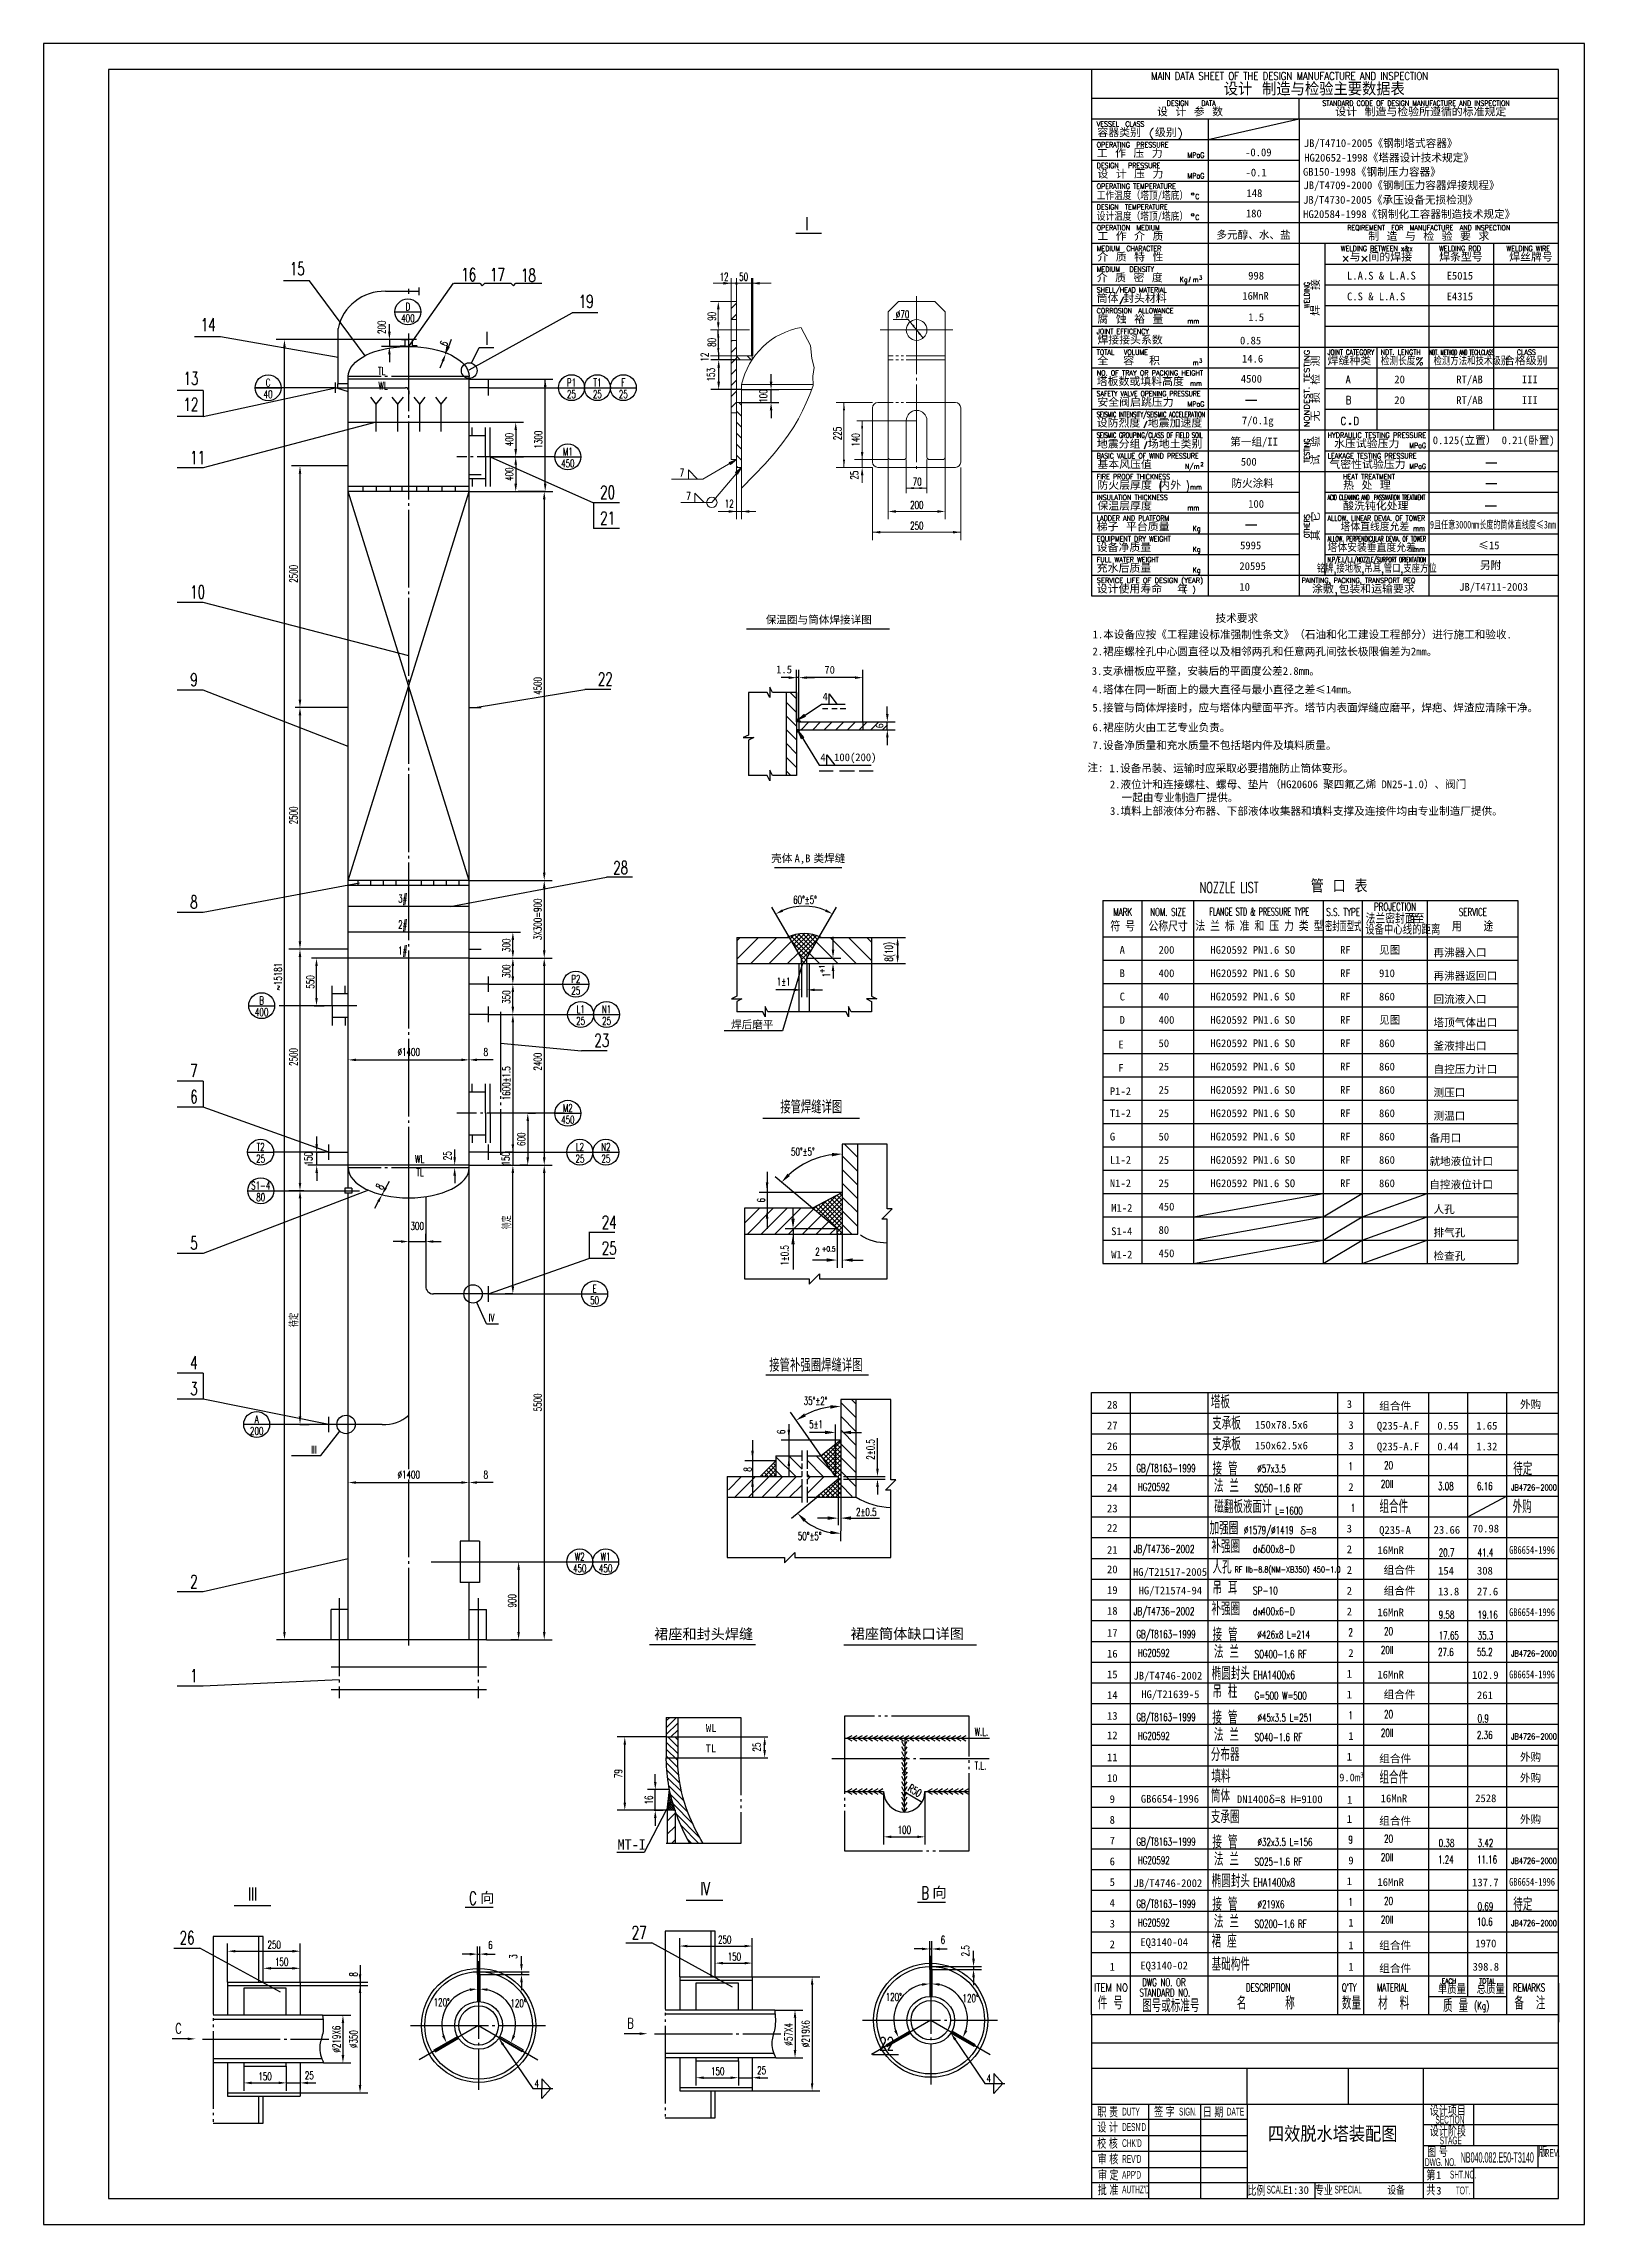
# Model space of a CAD drawing. Header units: inches. Extents: x 12 to 606, y 4 to 845.
import ezdxf
from ezdxf.enums import TextEntityAlignment as Align

# ---------------------------------------------------------------- set-up
doc = ezdxf.new("R2010")
doc.units = ezdxf.units.IN
doc.header["$MEASUREMENT"] = 0
for name, pattern in [('CENTER', [34, 30, -1.5, 1, -1.5]), ('DASHED', [5, 4, -1]), ('PHANTOM', [36.5, 30, -1.5, 1, -1.5, 1, -1.5]), ('PHANTOM1', [20, 15, -1, 1, -1, 1, -1])]:
    doc.linetypes.add(name, pattern=pattern)
for name, color, linetype in [('1', 7, 'Continuous'), ('2', 1, 'CENTER'), ('3', 6, 'Continuous'), ('4', 3, 'DASHED'), ('5', 2, 'PHANTOM'), ('6', 6, 'Continuous'), ('8', 2, 'PHANTOM1')]:
    doc.layers.add(name, color=color, linetype=linetype)
doc.layers.add('设备文字', color=2, linetype='Continuous', lineweight=13)
doc.styles.add('HZ2', font='complex_.ttf', dxfattribs={"width": 0.67, "height": 2})
doc.styles.add('HZ22', font='COMPLEX', dxfattribs={"width": 0.8, "height": 2})
doc.styles.add('HZ23', font='complex_.ttf', dxfattribs={"width": 0.8, "height": 3})
doc.styles.add('HZ3', font='complex.shx', dxfattribs={"width": 0.67, "height": 3, "bigfont": 'hztxt.shx'})
doc.styles.add('HZ4', font='complex', dxfattribs={"width": 0.67, "height": 4, "bigfont": 'hztxt'})
doc.styles.add('HZ5', font='complex', dxfattribs={"width": 0.67, "height": 5, "bigfont": 'hztxt'})
doc.styles.add('SEDIN', font='sedin1.shx', dxfattribs={"width": 0.67, "bigfont": 'sedin.shx'})
doc.styles.add('ST3', font='SimSun.ttf', dxfattribs={"height": 3})
doc.styles.add('ST4', font='SimSun.ttf', dxfattribs={"height": 4})
doc.styles.get("Standard").update_dxf_attribs({"font": 'SimSun.ttf'})
doc.styles.add('SZ2', font='complex', dxfattribs={"width": 0.67, "height": 2})
doc.styles.add('SZ3', font='complex', dxfattribs={"width": 0.67, "height": 3, "bigfont": 'hztxt'})
doc.styles.add('SZ5', font='complex', dxfattribs={"width": 0.67, "height": 5})
doc.dimstyles.get("Standard").update_dxf_attribs({"dimtxt": 0.18, "dimasz": 0.18, "dimexe": 0.18, "dimexo": 0.0625, "dimgap": 0.09, "dimtad": 0, "dimtih": 1, "dimtoh": 1, "dimdec": 4, "dimzin": 0, "dimdsep": 46, "dimtxsty": 'Standard', "dimcen": 0.09, "dimadec": 0, "dimazin": 0, "dimtfac": 1, "dimtdec": 4, "dimtofl": 0, "dimtmove": 0, "dimatfit": 3, "dimfxl": 0, "dimtolj": 1, "dimtzin": 0, "dimarcsym": 0})
pattern_1 = [(135, (3410.2942, 6141.7803), (-2.1213203, -2.1213203), [])]

msp = doc.modelspace()

# ---------------------------------------------------------------- texts
at = {"layer": '1', "color": 7, "style": 'SEDIN', "width": 0.67}
for s, p in [('设 计', (421.937, 41.431)), ('职 责', (421.959, 47.303)), ('签 字', (443.805, 47.407)), ('日 期', (462.574, 47.273)), ('设计项目', (553.075, 47.865)), ('设计阶段', (553.075, 39.972)), ('校 核', (421.886, 35.204)), ('审 核', (422.039, 29.171)), ('审 定', (422.149, 23.014)), ('批 准', (422.115, 17.246)), ('比例', (479.303, 17.04)), ('专业', (505.288, 17.194))]:
    msp.add_text(s, height=4, dxfattribs=at).set_placement(p, align=Align.MIDDLE)
at = {"layer": '1', "color": 7, "style": 'SEDIN', "width": 0.5}
for s, p in [('DUTY', (427.499, 45.805)), ("DESN'D", (427.499, 39.876)), ('SIGN.', (449.456, 45.805)), ('DATE', (467.863, 45.805)), ("CHK'D", (427.499, 33.665)), ('STAGE', (549.954, 34.691)), ("REV'D", (427.499, 27.55)), ('REV.', (590.463, 29.898)), ("APP'D", (427.499, 21.434)), ("AUTHZ'D", (427.499, 15.797)), ('SCALE', (483.22, 15.724)), ('SPECIAL', (509.38, 15.767)), ('SHT.NO.', (553.907, 21.532)), ('TOT.', (556.17, 15.396))]:
    msp.add_text(s, height=3, dxfattribs=at).set_placement(p)
at = {"layer": '2', "color": 7, "style": 'SEDIN'}
for s, height, width, p in [('SECTION', 3, 0.5, (548.323, 42.693)), ('图 号', 4, 0.67, (545.098, 29.795)), ('版', 4, 0.67, (588.008, 29.795)), ('DWG. NO.', 3, 0.5, (544.259, 26.333)), ('第', 4, 0.67, (544.792, 20.778)), ('共', 4, 0.67, (544.792, 14.971))]:
    msp.add_text(s, height=height, dxfattribs=dict(at, width=width)).set_placement(p)
at = {"layer": '3'}
for s, height, style, width, p in [('MAIN DATA SHEET OF THE DESIGN MANUFACTURE AND INSPECTION', 3, 'HZ23', 0.8, (438.72, 830.828)), ('设计 制造与检验主要数据表', 5, 'HZ5', 1.1, (466.72, 824.828)), ('设 计 参 数', 3, 'HZ3', 1.4, (440.972, 816.828)), ('DESIGN    DATA', 2, 'HZ22', 0.8, (444.72, 820.828)), ('STANDARD CODE OF DESIGN MANUFACTURE AND INSPECTION', 2, 'HZ22', 0.8, (504.72, 820.828)), ('设计 制造与检验所遵循的标准规定', 3, 'HZ3', 1.4, (509.72, 816.828)), ('VESSEL  CLASS', 2, 'HZ22', 0.8, (417.72, 812.828)), ('容器类别 (级别)', 3, 'HZ3', 1.4, (417.972, 808.828)), ('OPERATING  PRESSURE', 2, 'HZ22', 0.8, (417.72, 804.828)), ('工 作 压 力', 3, 'HZ3', 1.4, (417.72, 800.828)), ('MPaG', 2, 'HZ22', 0.8, (452.72, 800.828)), ('DESIGN   PRESSURE', 2, 'HZ22', 0.8, (417.72, 796.828)), ('OPERATING TEMPERATURE', 2, 'HZ22', 0.8, (417.72, 788.828)), ('设 计 压 力', 3, 'HZ3', 1.4, (417.972, 792.828)), ('MPaG', 2, 'HZ22', 0.8, (452.72, 792.828)), ('DESIGN  TEMPERATURE', 2, 'HZ22', 0.8, (417.72, 780.828)), ('工作温度（塔顶/塔底）', 3, 'ST3', 0.8, (417.72, 784.828)), ('C', 2, 'HZ22', 0.8, (455.72, 784.828)), ('I', 5, 'SZ5', 0.67, (305.339, 772.837)), ('设计温度（塔顶/塔底）', 3, 'ST3', 0.8, (417.72, 776.828)), ('OPERATION  MEDIUM', 2, 'HZ22', 0.8, (417.72, 772.828)), ('C', 2, 'HZ22', 0.8, (455.72, 776.828)), ('MEDIUM  CHARACTER', 2, 'HZ22', 0.8, (417.72, 764.828)), ('工 作 介 质', 3, 'HZ3', 1.4, (417.972, 768.828)), ('WELDING ROD', 2, 'HZ22', 0.8, (549.72, 764.828)), ('WELDING WIRE', 2, 'HZ22', 0.8, (575.72, 764.828)), ('15', 5, 'SZ5', 0.67, (106.635, 755.504)), ('16', 5, 'SZ5', 0.67, (172.748, 753.273)), ('17', 5, 'SZ5', 0.67, (183.831, 753.273)), ('18', 5, 'SZ5', 0.67, (195.746, 752.996)), ('MEDIUM   DENSITY', 2, 'HZ22', 0.8, (417.72, 756.828)), ('介 质 特 性', 3, 'HZ3', 1.4, (417.972, 760.828)), ('焊条型号', 3, 'HZ3', 1.4, (549.72, 760.828)), ('焊丝牌号', 3, 'HZ3', 1.4, (576.72, 760.828)), ('介 质 密 度', 3, 'HZ3', 1.4, (417.72, 752.828)), ('SHELL/HEAD MATERIAL', 2, 'HZ22', 0.8, (417.72, 748.828)), ('Kg', 2, 'HZ22', 0.8, (449.72, 752.828)), ('m', 2, 'HZ22', 0.8, (454.72, 752.828)), ('3', 1.5, 'HZ22', 0.8, (457.22, 753.828)), ('19', 5, 'SZ5', 0.67, (218.013, 742.915)), ('筒体.封头材料', 3, 'HZ3', 1.4, (417.72, 744.828)), ('CORROSION  ALLOWANCE', 2, 'HZ22', 0.8, (417.72, 740.828)), ('腐 蚀 裕 量', 3, 'HZ3', 1.4, (417.972, 736.828)), ('14', 5, 'SZ5', 0.67, (72.294, 733.911)), ('JOINT EFFICENCY', 2, 'HZ22', 0.8, (417.72, 732.828)), ('焊接接头系数', 3, 'HZ3', 1.4, (417.972, 728.828)), ('mm', 2, 'HZ22', 0.8, (452.72, 736.828)), ('TOTAL   VOLUME', 2, 'HZ22', 0.8, (417.72, 724.828)), ('全  容  积', 3, 'HZ3', 1.4, (417.972, 720.828)), ('3', 1.5, 'HZ22', 0.8, (457.22, 721.828)), ('焊缝种类', 3, 'HZ3', 1.4, (506.72, 720.828)), ('NDT. LENGTH', 2, 'HZ22', 0.8, (527.22, 724.828)), ('NDT. METHOD AND TECH.CLASS', 2, 'HZ22', 0.49, (545.941, 724.769)), ('检测方法和技术级别', 3, 'HZ3', 0.8, (547.55, 720.828)), ('合格级别', 3, 'HZ3', 1.4, (574.72, 720.828)), ('CLASS', 2, 'HZ22', 0.8, (579.72, 724.828)), ('13', 5, 'SZ5', 0.67, (65.643, 713.195)), ('塔板数或填料高度', 3, 'HZ3', 1.4, (417.72, 712.828)), ('m', 2, 'HZ22', 0.8, (454.72, 720.828)), ('A', 3, 'HZ23', 0.8, (513.72, 713.828)), ('12', 5, 'SZ5', 0.67, (65.617, 703.201)), ('SAFETY VALVE OPENING PRESSURE', 2, 'HZ22', 0.7, (417.72, 708.828)), ('安全阀启跳压力', 3, 'HZ3', 1.4, (417.972, 704.828)), ('MPaG', 2, 'HZ22', 0.8, (452.72, 704.828)), ('mm', 2, 'HZ22', 0.8, (453.72, 712.828)), ('B', 3, 'HZ23', 0.8, (513.72, 705.828)), ('SEISMIC INTENSITY/SEISMIC ACCELERATION', 2, 'HZ22', 0.6, (417.72, 700.828)), ('设防烈度 地震加速度', 3, 'HZ3', 1.4, (417.72, 696.828)), ('C', 3, 'HZ23', 0.8, (511.72, 697.828)), ('D', 3, 'HZ23', 0.8, (516.72, 697.828)), ('SEISMIC GROUPING/CLASS OF FIELD SOIL', 2, 'HZ22', 0.6, (417.72, 692.828)), ('地震分组 场地土类别', 3, 'HZ3', 1.4, (417.777, 688.724)), ('水压试验压力', 3, 'HZ3', 1.4, (509.22, 688.828)), ('MPaG', 2, 'HZ22', 0.8, (538.22, 688.828)), ('11', 5, 'SZ5', 0.67, (68.221, 682.684)), ('BASIC VALUE OF WIND PRESSURE', 2, 'HZ22', 0.75, (417.72, 684.828)), ('基本风压值', 3, 'HZ3', 1.4, (417.972, 680.828)), ('N/m', 2, 'HZ22', 0.8, (451.72, 680.828)), ('2', 1.5, 'HZ22', 0.8, (457.72, 681.828)), ('LEAKAGE TESTING PRESSURE', 2, 'HZ22', 0.8, (506.72, 684.828)), ('气密性试验压力', 3, 'HZ3', 1.4, (507.399, 680.828)), ('MPaG', 2, 'HZ22', 0.8, (538.22, 680.828)), ('20', 5, 'SZ5', 0.67, (226.271, 669.326)), ('FIRE PROOF THICKNESS', 2, 'HZ22', 0.8, (417.72, 676.828)), ('防火层厚度 内外 ', 3, 'HZ3', 1.4, (417.972, 672.828)), ('(', 3, 'HZ3', 0.7, (441.72, 672.828)), (')', 3, 'HZ3', 0.7, (452.206, 672.828)), ('mm', 2, 'HZ22', 0.8, (453.72, 672.828)), ('HEAT TREATMENT', 2, 'HZ22', 0.8, (512.72, 676.828)), ('热 处 理', 3, 'HZ3', 1.4, (512.72, 672.828)), ('INSULATION THICKNESS', 2, 'HZ22', 0.8, (417.72, 668.828)), ('保温层厚度', 3, 'HZ3', 1.4, (417.972, 664.828)), ('mm', 2, 'HZ22', 0.8, (452.72, 664.828)), ('ACID CLEANING AND', 2, 'HZ22', 0.5, (506.72, 668.828)), ('酸洗钝化处理', 3, 'HZ3', 1.4, (512.72, 664.828)), (' PASSIVATION TREATMENT', 2, 'HZ22', 0.5, (523.72, 668.828)), ('21', 5, 'SZ5', 0.67, (226.271, 659.326)), ('梯子 平台质量', 3, 'HZ3', 1.4, (417.72, 656.828)), ('LADDER AND PLATFORM', 2, 'HZ22', 0.8, (417.72, 660.828)), ('Kg', 2, 'HZ22', 0.8, (454.72, 656.828)), ('ALLOW. LINEAR DEVIA. OF TOWER', 2, 'HZ22', 0.7, (506.72, 660.828)), ('塔体直线度允差', 3, 'HZ3', 1.2, (511.72, 656.828)), ('mm', 2, 'HZ22', 0.8, (539.72, 656.828)), ('EQUIPMENT DRY WEIGHT', 2, 'HZ22', 0.8, (417.72, 652.828)), ('设备净质量', 3, 'HZ3', 1.4, (417.72, 648.828)), ('Kg', 2, 'HZ22', 0.8, (454.72, 648.828)), ('ALLOW. PERPENDICULAR DEVIA. OF TOWER', 2, 'HZ22', 0.55, (506.72, 652.828)), ('塔体安装垂直度允差', 3, 'HZ3', 1.2, (506.72, 648.828)), ('mm', 2, 'HZ22', 0.8, (539.72, 648.828)), ('FULL WATER WEIGHT', 2, 'HZ22', 0.8, (417.72, 644.828)), ('充水后质量', 3, 'HZ3', 1.4, (417.72, 640.828)), ('Kg', 2, 'HZ22', 0.8, (454.72, 640.828)), ('10', 5, 'SZ5', 0.67, (68.221, 630.852)), ('设计使用寿命  年', 3, 'HZ3', 1.4, (417.72, 632.828)), ('(  )', 2, 'HZ22', 0.8, (451.22, 633.328)), ('PAINTING, PACKING, TRANSPORT REQ', 2, 'HZ22', 0.8, (496.72, 636.828)), ('涂敷,包装和运输要求', 3, 'HZ3', 1.4, (500.72, 632.828)), ('9', 5, 'SZ5', 0.67, (68.221, 597.045)), ('22', 5, 'SZ5', 0.67, (225.386, 597.295)), ('28', 5, 'SZ5', 0.67, (231.299, 524.535)), ('8', 5, 'SZ5', 0.67, (68.221, 511.285)), ('60%%D%%p5%%d', 3, 'SZ3', 0.67, (300.68, 513.131)), ('NOZZLE LIST', 4, 'HZ4', 0.67, (457.45, 517.393)), ('1%%p1', 3, 'HZ3', 0.67, (294.369, 481.597)), ('23', 5, 'SZ5', 0.67, (224.04, 457.931)), ('7', 5, 'SZ5', 0.67, (68.221, 446.229)), ('6', 5, 'SZ5', 0.67, (68.221, 436.229)), ('50%%d%%p5%%d', 3, 'HZ3', 0.67, (299.849, 415.997)), ('24', 5, 'SZ5', 0.67, (226.895, 387.805)), ('5', 5, 'SZ5', 0.67, (68.221, 379.762)), ('25', 5, 'SZ5', 0.67, (226.895, 377.805)), ('2', 3, 'HZ3', 0.67, (309.223, 377.417)), ('+0.5', 2, 'SZ2', 0.67, (311.687, 378.993)), ('IV', 3, 'SZ3', 0.67, (183.322, 351.968)), ('4', 5, 'SZ5', 0.67, (68.221, 333.61)), ('3', 5, 'SZ5', 0.67, (68.221, 323.61)), ('35%%d%%P2%%d', 3, 'HZ3', 0.67, (304.755, 319.926)), ('塔板', 5, 'HZ5', 0.67, (461.72, 318.524)), ('5%%P1', 3, 'HZ3', 0.67, (306.849, 310.878)), ('支承板', 5, 'HZ5', 0.67, (462.22, 310.306)), ('III', 3, 'SZ3', 0.67, (114.903, 301.091)), ('支承板', 5, 'HZ5', 0.67, (462.22, 302.306)), ('GB/T8163-1999', 3, 'SZ3', 0.67, (432.99, 293.948)), ('接 管', 5, 'HZ5', 0.67, (462.378, 292.846)), ('%%C57x3.5 ', 3, 'SZ3', 0.67, (479.631, 293.78)), ('20', 3, 'SZ3', 0.67, (528.503, 295.069)), ('HG20592', 3, 'SZ3', 0.67, (433.55, 286.689)), ('法 兰', 5, 'HZ5', 0.67, (462.902, 286.153)), ('SO50-1.6 RF ', 3, 'SZ3', 0.67, (478.598, 286.228)), ('20II', 3, 'SZ3', 0.67, (527.265, 287.87)), ('3.08', 3, 'SZ3', 0.67, (549.302, 287.026)), ('6.16', 3, 'SZ3', 0.67, (564.311, 287.026)), ('JB4726-2000', 2.25, 'SZ3', 0.67, (577.507, 286.875)), ('2%%P0.5', 3, 'HZ3', 0.67, (324.919, 277.036)), ('磁翻板液面计', 5, 'HZ5', 0.7, (463.073, 278.114)), ('L=1600', 3, 'SZ3', 0.67, (486.553, 277.565)), ('1', 3, 'SZ3', 0.67, (515.671, 278.653)), ('外购', 5, 'HZ5', 0.7, (578.073, 278.114)), ('50%%d%%P5%%d', 3, 'HZ3', 0.67, (302.491, 267.746)), ('加强圈  ', 5, 'HZ5', 0.67, (461.233, 269.872)), ('%%C1579/%%C1419', 3, 'SZ3', 0.67, (474.451, 270.049)), ('N', 2, 'SZ2', 0.67, (479.941, 262.749)), ('20.7', 3, 'SZ3', 0.67, (549.567, 261.424)), ('41.4', 3, 'SZ3', 0.67, (564.575, 261.424)), ('GB6654-1996', 3, 'ST3', 0.75, (576.715, 262.429)), ('2', 5, 'SZ5', 0.67, (68.221, 249.243)), ('人孔', 5, 'HZ5', 0.67, (462.322, 254.807)), ('吊 耳', 5, 'HZ5', 0.67, (462.322, 246.807)), ('N', 2, 'SZ2', 0.67, (479.941, 238.749)), ('9.58', 3, 'SZ3', 0.67, (549.567, 237.424)), ('19.16', 3, 'SZ3', 0.67, (564.575, 237.424)), ('GB6654-1996', 3, 'ST3', 0.75, (576.715, 238.429)), ('GB/T8163-1999', 3, 'SZ3', 0.67, (432.99, 229.948)), ('接 管', 5, 'HZ5', 0.67, (462.378, 228.846)), ('法 兰', 5, 'HZ5', 0.67, (462.902, 222.153)), ('%%C426x8 L=214', 3, 'SZ3', 0.67, (479.631, 229.78)), ('20', 3, 'SZ3', 0.67, (528.503, 231.069)), ('17.65', 3, 'SZ3', 0.67, (549.567, 229.424)), ('35.3', 3, 'SZ3', 0.67, (564.575, 229.424)), ('HG20592', 3, 'SZ3', 0.67, (433.55, 222.689)), ('椭圆封头 ', 5, 'HZ5', 0.67, (462.054, 213.778)), ('SO400-1.6 RF ', 3, 'SZ3', 0.67, (478.598, 222.228)), ('20II', 3, 'SZ3', 0.67, (527.265, 223.87)), ('27.6', 3, 'SZ3', 0.67, (549.302, 223.026)), ('55.2', 3, 'SZ3', 0.67, (564.311, 223.026)), ('JB4726-2000', 2.25, 'SZ3', 0.67, (577.507, 222.875)), ('1', 5, 'SZ5', 0.67, (68.221, 212.942)), ('吊 柱 ', 5, 'HZ5', 0.67, (462.322, 206.807)), (' EHA1400x6', 3.1875, 'HZ5', 0.67, (476.575, 214.133)), ('GB6654-1996', 3, 'ST3', 0.75, (576.715, 214.429)), ('接 管', 5, 'HZ5', 0.67, (462.303, 196.846)), ('G=500 W=500', 3, 'SZ3', 0.67, (478.598, 206.228)), ('20', 3, 'SZ3', 0.67, (528.503, 199.069)), ('GB/T8163-1999', 3, 'SZ3', 0.67, (432.99, 197.948)), ('HG20592', 3, 'SZ3', 0.67, (433.55, 190.689)), ('法 兰', 5, 'HZ5', 0.67, (462.902, 190.153)), ('%%C45x3.5 L=251', 3, 'SZ3', 0.67, (479.721, 197.768)), ('20II', 3, 'SZ3', 0.67, (527.265, 191.87)), ('2.36', 3, 'SZ3', 0.67, (564.311, 191.026)), ('0.9', 3, 'SZ3', 0.67, (564.575, 197.424)), ('分布器', 5, 'HZ5', 0.67, (461.72, 182.524)), ('SO40-1.6 RF ', 3, 'SZ3', 0.67, (478.598, 190.228)), ('JB4726-2000', 2.25, 'SZ3', 0.67, (577.507, 190.875)), ('填料', 5, 'HZ5', 0.67, (461.946, 174.172)), ('筒体', 5, 'HZ5', 0.67, (461.72, 166.524)), ('支承圈', 5, 'HZ5', 0.67, (461.72, 158.524)), ('GB/T8163-1999', 3, 'SZ3', 0.67, (432.99, 149.948)), ('接 管', 5, 'HZ5', 0.67, (462.303, 148.846)), ('%%C32x3.5 L=156', 3, 'SZ3', 0.67, (479.721, 149.768)), ('20', 3, 'SZ3', 0.67, (528.503, 151.069)), ('0.38', 3, 'SZ3', 0.67, (549.567, 149.424)), ('3.42', 3, 'SZ3', 0.67, (564.575, 149.424)), ('HG20592', 3, 'SZ3', 0.67, (433.55, 142.689)), ('法 兰', 5, 'HZ5', 0.67, (462.902, 142.153)), ('SO25-1.6 RF ', 3, 'SZ3', 0.67, (478.598, 142.228)), ('20II', 3, 'SZ3', 0.67, (527.265, 143.87)), ('1.24', 3, 'SZ3', 0.67, (549.302, 143.026)), ('11.16', 3, 'SZ3', 0.67, (564.311, 143.026)), ('JB4726-2000', 2.25, 'SZ3', 0.67, (577.507, 142.875)), ('IV', 5, 'SZ5', 0.67, (264.867, 130.744)), ('椭圆封头 ', 5, 'HZ5', 0.67, (462.054, 133.778)), (' EHA1400x8', 3.1875, 'HZ5', 0.67, (476.575, 134.133)), ('GB6654-1996', 3, 'ST3', 0.75, (576.715, 134.429)), ('III', 5, 'SZ5', 0.67, (90.509, 128.749)), ('GB/T8163-1999', 3, 'SZ3', 0.67, (432.99, 125.948)), ('接 管', 5, 'HZ5', 0.67, (462.303, 124.846)), ('%%C219X6', 3, 'SZ3', 0.67, (479.721, 125.768)), ('20', 3, 'SZ3', 0.67, (528.503, 127.069)), ('0.69', 3, 'SZ3', 0.67, (564.575, 124.926)), ('27', 5, 'SZ5', 0.67, (238.443, 113.879)), ('HG20592', 3, 'SZ3', 0.67, (433.55, 118.689)), ('法 兰', 5, 'HZ5', 0.67, (462.902, 118.153)), ('SO200-1.6 RF ', 3, 'SZ3', 0.67, (478.598, 118.228)), ('20II', 3, 'SZ3', 0.67, (527.265, 119.87)), ('10.6', 3, 'SZ3', 0.67, (564.311, 119.026)), ('JB4726-2000', 2.25, 'SZ3', 0.67, (577.507, 118.875)), ('26', 5, 'SZ5', 0.67, (64.153, 111.884)), ('250', 3, 'SZ3', 0.67, (271.728, 112.165)), ('6', 3, 'SZ3', 0.67, (357.567, 112.05)), ('裙 座', 5, 'HZ5', 0.67, (462.011, 110.554)), ('150', 3, 'SZ3', 0.67, (275.433, 105.577)), ('基础构件', 5, 'HZ5', 0.67, (462.011, 101.672)), ('STANDARD NO.', 3, 'SZ3', 0.67, (434.22, 91.672)), ('DWG NO. OR', 3, 'SZ3', 0.67, (435.22, 95.672)), ('DESCRIPTION', 3, 'SZ3', 0.67, (475.22, 93.672)), ("Q'TY", 3, 'SZ3', 0.67, (512.22, 93.672)), ('MATERIAL', 3, 'SZ3', 0.67, (525.72, 93.672)), ('单质量', 4, 'HZ5', 0.67, (549.22, 92.672)), ('EACH', 2, 'SZ2', 0.67, (550.72, 96.672)), ('总质量', 4, 'HZ5', 0.67, (564.22, 92.672)), ('TOTAL', 2, 'SZ2', 0.67, (565.22, 96.672)), ('REMARKS', 3, 'SZ3', 0.67, (578.22, 93.672)), ('图号或标准号', 5, 'HZ5', 0.67, (435.22, 85.672)), ('名      称', 5, 'HZ5', 0.67, (471.72, 86.672)), ('数量', 5, 'HZ5', 0.67, (512.22, 86.672)), ('材  料', 5, 'HZ5', 0.67, (526.22, 86.672)), ('质 量', 5, 'HZ5', 0.67, (551.22, 85.672)), ('(Kg)', 3, 'SZ3', 0.67, (563.22, 86.672)), ('备  注', 5, 'HZ5', 0.67, (578.72, 86.672)), ('22', 5, 'SZ5', 0.67, (333.827, 71.05)), ('150', 3, 'SZ3', 0.67, (269.032, 61.385)), ('25', 3, 'SZ3', 0.67, (286.818, 61.777))]:
    msp.add_text(s, height=height, dxfattribs=dict(at, style=style, width=width)).set_placement(p)
for s, height, style, p in [('JB/T4710-2005《钢制塔式容器》', 3, 'ST3', (497.557, 804.938)), ('-0.09', 3, 'ST3', (474.918, 801.404)), ('HG20652-1998《塔器设计技术规定》', 3, 'ST3', (497.71, 799.339)), ('-0.1', 3, 'ST3', (475.096, 793.615)), ('GB150-1998《钢制压力容器》', 3, 'ST3', (497.239, 793.893)), ('JB/T4709-2000《钢制压力容器焊接规程》', 3, 'ST3', (497.415, 788.704)), ('148', 3, 'ST3', (475.454, 785.661)), ('JB/T4730-2005《承压设备无损检测》', 3, 'ST3', (497.275, 783.061)), ('180', 3, 'ST3', (475.229, 777.828)), ('HG20584-1998《钢制化工容器制造技术规定》', 3, 'ST3', (497.298, 777.583)), ('多元醇、水、盐', 3, 'ST3', (463.863, 769.605)), ('16MnR', 3, 'ST3', (473.825, 746.047)), ('C.S & L.A.S', 3, 'ST3', (514.22, 745.828)), ('L.A.S & L.A.S', 3, 'ST3', (514.22, 753.828)), ('E5015', 3, 'ST3', (552.612, 753.828)), ('E4315', 3, 'ST3', (552.612, 745.828)), ('1.5', 3, 'ST3', (476.108, 737.828)), ('0.85 ', 3, 'ST3', (472.95, 728.828)), ('14.6', 3, 'ST3', (473.72, 721.828)), ('4500', 3, 'ST3', (473.269, 714.086)), ('20', 3, 'ST3', (532.445, 713.828)), ('RT/AB', 3, 'ST3', (556.367, 713.828)), ('III ', 3, 'ST3', (581.616, 713.828)), ('20', 3, 'ST3', (532.445, 705.828)), ('RT/AB', 3, 'ST3', (556.367, 705.828)), ('III', 3, 'ST3', (581.616, 705.828)), ('7/0.1g', 3, 'ST3', (473.674, 697.994)), ('第一组/II', 3, 'ST3', (469.182, 689.828)), ('0.125(立置） 0.21(卧置)', 3, 'ST3', (547.269, 690.368)), ('500', 3, 'ST3', (473.269, 682.086)), ('防火涂料 ', 3, 'ST3', (469.64, 673.828)), ('100', 3, 'ST3', (476.108, 665.828)), ('5995', 3, 'ST3', (472.977, 649.828)), ('20595', 3, 'ST3', (472.72, 641.828)), ('另附', 3, 'ST3', (565.473, 642.173)), ('10', 3, 'ST3', (472.72, 633.828)), ('技术要求', 3, 'ST3', (463.541, 621.77)), ('1.本设备应按《工程建设标准强制性条文》（石油和化工建设工程部分）进行施工和验收.', 3, 'ST3', (416.135, 615.458)), ('2.裙座螺栓孔中心圆直径以及相邻两孔和任意两孔间弦长极限偏差为2mm。', 3, 'ST3', (416.085, 608.903)), ('3.支承栅板应平整，安装后的平面度公差2.8mm。', 3, 'ST3', (415.809, 601.391)), ('4.塔体在同一断面上的最大直径与最小直径之差≤14mm。', 3, 'ST3', (416.041, 594.241)), ('5.接管与筒体焊接时，应与塔体内壁面平齐。塔节内表面焊缝应磨平，焊疤、焊渣应清除干净。 ', 3, 'ST3', (416.041, 587.241)), ('6.裙座防火由工艺专业负责。', 3, 'ST3', (416.085, 579.614)), ('7.设备净质量和充水质量不包括塔内件及填料质量。', 3, 'ST3', (416.085, 572.742)), ('注:', 3, 'ST3', (414.134, 564.134)), ('1.设备吊装、运输时应采取必要措施防止筒体变形。', 3, 'ST3', (422.634, 563.866)), ('（HG20606 聚四氟乙烯 DN25-1.0）、阀门', 3, 'ST3', (484.594, 557.696)), ('A,B', 3, 'ST3', (301.217, 529.117)), ('管 口 表', 5, 'HZ5', (500.234, 517.449)), ('A', 3, 'ST3', (426.549, 493.827)), ('200', 3, 'ST3', (441.549, 493.827)), ('HG20592 PN1.6 SO', 3, 'ST3', (461.549, 493.827)), ('RF', 3, 'ST3', (511.549, 493.827)), ('见图', 3, 'ST3', (526.549, 493.827)), ('再沸器入口', 3, 'ST3', (547.549, 492.827)), ('B ', 3, 'ST3', (426.549, 484.827)), ('400', 3, 'ST3', (441.549, 484.827)), ('HG20592 PN1.6 SO', 3, 'ST3', (461.549, 484.827)), ('RF', 3, 'ST3', (511.549, 484.827)), ('910', 3, 'ST3', (526.549, 484.827)), ('再沸器返回口', 3, 'ST3', (547.549, 483.827)), ('C', 3, 'ST3', (426.549, 475.827)), ('40', 3, 'ST3', (441.549, 475.827)), ('HG20592 PN1.6 SO', 3, 'ST3', (461.549, 475.827)), ('RF', 3, 'ST3', (511.549, 475.827)), ('860', 3, 'ST3', (526.549, 475.827)), ('回流液入口', 3, 'ST3', (547.549, 474.827)), ('D', 3, 'ST3', (426.549, 466.827)), ('400', 3, 'ST3', (441.549, 466.827)), ('HG20592 PN1.6 SO', 3, 'ST3', (461.549, 466.827)), ('RF', 3, 'ST3', (511.549, 466.827)), ('见图', 3, 'ST3', (526.549, 466.827)), ('塔顶气体出口', 3, 'ST3', (547.549, 465.827)), ('E', 3, 'ST3', (426.049, 457.327)), ('50', 3, 'ST3', (441.549, 457.827)), ('HG20592 PN1.6 SO', 3, 'ST3', (461.549, 457.827)), ('RF', 3, 'ST3', (511.549, 457.827)), ('860', 3, 'ST3', (526.549, 457.827)), ('釜液排出口', 3, 'ST3', (547.549, 456.827)), ('F', 3, 'ST3', (426.049, 448.327)), ('25', 3, 'ST3', (441.549, 448.827)), ('HG20592 PN1.6 SO', 3, 'ST3', (461.549, 448.827)), ('RF', 3, 'ST3', (511.549, 448.827)), ('860', 3, 'ST3', (526.549, 448.827)), ('自控压力计口', 3, 'ST3', (547.549, 447.827)), ('P1-2', 3, 'ST3', (422.776, 439.327)), ('25', 3, 'ST3', (441.549, 439.827)), ('HG20592 PN1.6 SO', 3, 'ST3', (461.549, 439.827)), ('RF', 3, 'ST3', (511.549, 439.827)), ('860', 3, 'ST3', (526.549, 439.827)), ('测压口', 3, 'ST3', (547.549, 438.827)), ('T1-2', 3, 'ST3', (422.776, 430.827)), ('25', 3, 'ST3', (441.549, 430.827)), ('HG20592 PN1.6 SO', 3, 'ST3', (461.549, 430.827)), ('RF', 3, 'ST3', (511.549, 430.827)), ('860', 3, 'ST3', (526.549, 430.827)), ('测温口', 3, 'ST3', (547.549, 429.827)), ('G', 3, 'ST3', (422.776, 421.827)), ('50', 3, 'ST3', (441.549, 421.827)), ('HG20592 PN1.6 SO', 3, 'ST3', (461.549, 421.827)), ('RF', 3, 'ST3', (511.549, 421.827)), ('860', 3, 'ST3', (526.549, 421.827)), ('备用口', 3, 'ST3', (545.973, 421.312)), ('L1-2', 3, 'ST3', (422.776, 412.827)), ('25', 3, 'ST3', (441.549, 412.827)), ('HG20592 PN1.6 SO', 3, 'ST3', (461.549, 412.827)), ('RF', 3, 'ST3', (511.549, 412.827)), ('860', 3, 'ST3', (526.549, 412.827)), ('就地液位计口', 3, 'ST3', (545.973, 412.312)), ('N1-2', 3, 'ST3', (422.776, 403.827)), ('25', 3, 'ST3', (441.549, 403.827)), ('HG20592 PN1.6 SO', 3, 'ST3', (461.549, 403.827)), ('RF', 3, 'ST3', (511.549, 403.827)), ('860', 3, 'ST3', (526.549, 403.827)), ('自控液位计口', 3, 'ST3', (545.973, 403.312)), ('M1-2', 3, 'ST3', (423.294, 394.327)), ('450', 3, 'ST3', (441.549, 394.827)), ('人孔', 3, 'ST3', (547.549, 393.827)), ('S1-4', 3, 'ST3', (423.294, 385.327)), ('80', 3, 'ST3', (441.549, 385.827)), ('排气孔', 3, 'ST3', (547.549, 384.827)), ('W1-2', 3, 'ST3', (423.294, 376.327)), ('450', 3, 'ST3', (441.549, 376.827)), ('检查孔', 3, 'ST3', (547.549, 375.827)), ('3', 3, 'ST3', (514.101, 318.672)), ('组合件', 3, 'ST3', (526.637, 317.944)), ('150x78.5x6', 3, 'ST3', (478.72, 310.695)), ('3', 3, 'ST3', (514.72, 310.617)), ('Q235-A.F', 3, 'ST3', (525.72, 310.329)), ('0.55', 3, 'ST3', (549.03, 310.317)), ('1.65', 3, 'ST3', (564.021, 310.317)), ('150x62.5x6', 3, 'ST3', (478.72, 302.695)), ('3', 3, 'ST3', (514.72, 302.617)), ('Q235-A.F', 3, 'ST3', (525.72, 302.329)), ('0.44', 3, 'ST3', (549.03, 302.317)), ('1.32', 3, 'ST3', (564.021, 302.317)), ('2', 3, 'ST3', (514.72, 286.672)), ('3', 3, 'ST3', (514.101, 270.672)), ('2', 3, 'ST3', (514.101, 262.672)), ('2', 3, 'ST3', (514.101, 254.672)), ('组合件', 3, 'ST3', (528.322, 254.668)), ('154', 3, 'ST3', (549.313, 254.399)), ('308', 3, 'ST3', (564.322, 254.399)), ('2', 3, 'ST3', (514.101, 246.672)), ('组合件', 3, 'ST3', (528.322, 246.668)), ('13.8', 3, 'ST3', (549.313, 246.399)), ('27.6', 3, 'ST3', (564.322, 246.399)), ('2', 3, 'ST3', (514.101, 238.672)), ('裙座筒体缺口详图', 4, 'ST3', (322.868, 229.605)), ('2', 3, 'ST3', (514.72, 222.672)), ('1', 3, 'ST3', (514.101, 214.672)), ('1', 3, 'ST3', (514.101, 206.672)), ('组合件', 3, 'ST3', (528.322, 206.668)), ('261', 3, 'ST3', (564.322, 206.399)), ('WL', 3, 'ST3', (267.04, 193.77)), ('1', 3, 'ST3', (514.72, 190.672)), ('TL', 3, 'ST3', (266.907, 185.933)), ('1', 3, 'ST3', (514.101, 182.672)), ('组合件', 3, 'ST3', (526.637, 181.944)), ('3', 2, 'ST3', (519.22, 176.172)), ('1', 3, 'ST3', (514.229, 166.08)), ('1', 3, 'ST3', (514.101, 158.672)), ('组合件', 3, 'ST3', (526.637, 157.944)), ('9', 3, 'ST3', (514.72, 142.672)), ('1', 3, 'ST3', (514.101, 134.672)), ('1', 3, 'ST3', (514.72, 118.672)), ('1', 3, 'ST3', (514.72, 109.952)), ('组合件', 3, 'ST3', (526.637, 109.944)), ('1', 3, 'ST3', (514.72, 101.672)), ('组合件', 3, 'ST3', (526.637, 101.063))]:
    msp.add_text(s, height=height, dxfattribs=dict(at, style=style)).set_placement(p)
for s, height, style, width, p in [('REQIREMENT  FOR  MANUFACTURE  AND INSPECTION', 2, 'HZ22', 0.8, (545.72, 772.828)), ('WELDING BETWEEN x&x', 2, 'HZ22', 0.8, (525.72, 764.828)), ('制 造 与 检 验 要 求', 3, 'HZ3', 1.4, (545.72, 768.828)), ('x与x间的焊接', 3, 'HZ3', 1.4, (525.72, 760.828)), ('400', 3, 'SZ3', 0.67, (152.15, 737.377)), ('D', 3, 'SZ3', 0.67, (152.15, 741.877)), ('C', 3, 'SZ3', 0.67, (98.257, 712.613)), ('TL', 3, 'SZ3', 0.67, (142.051, 717.085)), ('P1', 3, 'SZ3', 0.67, (215.205, 712.637)), ('T1', 3, 'SZ3', 0.67, (225.205, 712.637)), ('F', 3, 'SZ3', 0.67, (235.205, 712.637)), ('40', 3, 'SZ3', 0.67, (98.257, 708.113)), ('WL', 3, 'SZ3', 0.67, (142.574, 711.378)), ('25', 3, 'SZ3', 0.67, (215.205, 708.137)), ('25', 3, 'SZ3', 0.67, (225.205, 708.137)), ('25', 3, 'SZ3', 0.67, (235.205, 708.137)), ('450', 3, 'SZ3', 0.67, (213.824, 681.443)), ('M1', 3, 'SZ3', 0.67, (213.824, 685.943)), ('铭牌,接地板,吊耳,管口,支座方位', 3, 'HZ3', 0.8, (525.72, 640.828)), ('PROJECTION', 3, 'HZ3', 0.67, (532.734, 510.449)), ('MARK', 3, 'HZ3', 0.67, (427.734, 508.449)), ('符 号', 4, 'HZ4', 0.7, (427.734, 502.449)), ('NOM. SIZE', 3, 'HZ3', 0.67, (445.234, 508.449)), ('公称尺寸', 4, 'HZ4', 0.7, (445.234, 502.449)), ('FLANGE STD & PRESSURE TYPE', 3, 'HZ3', 0.6, (480.426, 508.54)), ('法 兰 标 准 和 压 力 类 型', 4, 'HZ4', 0.7, (480.426, 502.54)), ('法兰密封面至', 4, 'HZ4', 0.7, (532.734, 505.449)), ('用    途', 4, 'HZ4', 0.7, (562.634, 502.449)), ('SERVICE', 3, 'HZ3', 0.67, (562.734, 508.449)), ('P2', 3, 'SZ3', 0.67, (216.882, 482.613)), ('25', 3, 'SZ3', 0.67, (216.882, 478.113)), ('400', 3, 'SZ3', 0.67, (95.77, 469.813)), ('B', 3, 'SZ3', 0.67, (95.77, 474.313)), ('L1', 3, 'SZ3', 0.67, (218.75, 470.943)), ('N1', 3, 'SZ3', 0.67, (228.75, 470.943)), ('25', 3, 'SZ3', 0.67, (218.75, 466.443)), ('25', 3, 'SZ3', 0.67, (228.75, 466.443)), ('450', 3, 'SZ3', 0.67, (213.824, 428.313)), ('M2', 3, 'SZ3', 0.67, (213.824, 432.813)), ('T2', 3, 'SZ3', 0.67, (95.381, 417.813)), ('L2', 3, 'SZ3', 0.67, (218.484, 417.813)), ('N2', 3, 'SZ3', 0.67, (228.484, 417.813)), ('25', 3, 'SZ3', 0.67, (95.381, 413.313)), ('WL', 3, 'SZ3', 0.67, (156.694, 413.199)), ('25', 3, 'SZ3', 0.67, (218.484, 413.313)), ('25', 3, 'SZ3', 0.67, (228.484, 413.313)), ('S1-4', 3, 'SZ3', 0.67, (95.417, 402.95)), ('TL', 3, 'SZ3', 0.67, (156.832, 408.041)), ('80', 3, 'SZ3', 0.67, (95.417, 398.45)), ('50', 3, 'SZ3', 0.67, (224.152, 358.645)), ('E', 3, 'SZ3', 0.67, (224.152, 363.145)), ('200', 3, 'SZ3', 0.67, (93.858, 308.313)), ('A', 3, 'SZ3', 0.67, (93.858, 312.813)), ('W2', 3, 'SZ3', 0.67, (218.401, 259.813)), ('W1', 3, 'SZ3', 0.67, (228.401, 259.813)), ('450', 3, 'SZ3', 0.67, (218.401, 255.313)), ('450', 3, 'SZ3', 0.67, (228.401, 255.313)), ('设备', 3, 'ST3', 0.8, (533.14, 15.608))]:
    msp.add_text(s, height=height, dxfattribs=dict(at, style=style, width=width)).set_placement(p, align=Align.CENTER)
at = {"layer": '3', "lineweight": 15, "style": 'SZ3', "width": 0.67}
for s, p in [('12', (272.324, 753.4)), ('50', (279.88, 753.4)), ('%%C70', (340.282, 738.9)), ('70', (346.782, 674.4)), ('12', (274.324, 665.9)), ('200', (345.782, 665.4)), ('250', (345.782, 657.4))]:
    msp.add_text(s, height=3, dxfattribs=at).set_placement(p)
at = {"layer": '3'}
for s, height, style, width, p in [('WELDING', 2, 'HZ22', 0.8, (499.72, 742.828)), ('焊  接', 3, 'HZ3', 1.4, (503.72, 739.828)), ('8(10)', 3, 'HZ3', 0.67, (339.054, 490.808)), ('+1', 2, 'HZ2', 0.67, (312.767, 486.297)), ('1', 3, 'HZ3', 0.67, (315.002, 484.746)), ('1%%p0.5', 3, 'HZ3', 0.67, (298.899, 373.553)), ('6', 3, 'SZ3', 0.67, (297.561, 308.581)), ('25', 3, 'SZ3', 0.67, (288.136, 186.162)), ('2.5', 3, 'SZ3', 0.67, (368.574, 107.175)), ('57X4', 3, 'SZ3', 0.67, (300.401, 74.556)), ('219X6', 3, 'SZ3', 0.67, (306.995, 73.934)), ('∅', 3, 'SZ3', 0.67, (300.401, 72.737)), ('∅', 3, 'SZ3', 0.67, (306.995, 72.115))]:
    msp.add_text(s, height=height, rotation=90, dxfattribs=dict(at, style=style, width=width)).set_placement(p)
at = {"layer": '3', "lineweight": 15, "style": 'SZ3', "width": 0.67}
for s, p in [('90', (270.824, 737.9)), ('12', (268.06, 722.231)), ('80', (270.824, 727.9)), ('225', (319.282, 691.9)), ('140', (326.282, 689.4))]:
    msp.add_text(s, height=3, rotation=90, dxfattribs=at).set_placement(p)
at = {"layer": '3', "style": 'HZ22', "width": 1.00639}
msp.add_text('NONDEST. TESTING', height=2, rotation=90, dxfattribs=at).set_placement((499.72, 696.828), (499.72, 726.828), align=Align.FIT)
at = {"layer": '3'}
for s, height, style, width, p in [('无 损 检 测', 3, 'HZ3', 1.4, (503.72, 711.828)), ('TESTING', 2, 'HZ22', 0.8, (499.72, 687.828)), ('试 验', 3, 'HZ3', 1.4, (503.72, 687.828)), ('OTHERS', 2, 'HZ22', 0.8, (499.72, 658.769)), ('其 它', 3, 'HZ3', 1.4, (503.72, 658.769)), ('6', 3, 'SZ3', 0.67, (289.836, 398.75)), ('8', 3, 'SZ3', 0.67, (284.682, 294.968))]:
    msp.add_text(s, height=height, rotation=90, dxfattribs=dict(at, style=style, width=width)).set_placement(p, align=Align.CENTER)
for s, height, style, width, p, p2 in [('JOINT CATEGORY', 2, 'HZ22', 0.677419, (506.72, 724.828), (524.72, 724.828)), ('检测长度%', 3, 'HZ3', 1.132353, (527.22, 720.828), (543.72, 720.828)), ('NO. OF TRAY OR PACKING HEIGHT', 2, 'HZ22', 0.728426, (417.72, 716.828), (458.72, 716.828)), ('HYDRAULIC TESTING PRESSURE', 2, 'HZ22', 0.754253, (506.72, 692.828), (544.72, 692.828)), ('9且任意3000mm长度的筒体直线度≤3mm', 3, 'ST3', 0.668658, (546.22, 657.828), (594.72, 657.828)), ('SERVICE LIFE OF DESIGN (YEAR)', 2, 'HZ22', 0.771505, (417.72, 636.828), (458.72, 636.828)), ('N.P/E.L/L.L/NOZZLE/SURPORT ORIENTATION', 2, 'HZ22', 0.534137, (506.72, 644.828), (544.72, 644.828)), ('密封面型式', 4, 'HZ4', 0.710064, (505.734, 502.449), (519.734, 502.449)), ('S.S. TYPE', 3, 'HZ3', 0.604319, (506.234, 508.449), (519.234, 508.449)), ('9.0m', 3, 'ST3', 0.9375, (511.22, 174.672), (519.22, 174.672)), ('ITEM NO', 3, 'SZ3', 0.724622, (416.72, 93.672), (429.72, 93.672))]:
    msp.add_text(s, height=height, dxfattribs=dict(at, style=style, width=width)).set_placement(p, p2, align=Align.FIT)
at = {"layer": '3', "lineweight": 15, "style": 'SZ3', "width": 0.67}
for p in [(257.824, 677.9), (260.324, 668.9)]:
    msp.add_text('7', height=3, dxfattribs=at).set_placement(p, align=Align.CENTER)
at = {"layer": '3'}
for s, height, style, p in [('≤15', 3, 'ST3', (568.904, 649.828)), ('JB/T4711-2003', 3, 'ST3', (570.72, 633.828)), ('保温圈与筒体焊接详图', 3, 'ST3', (310.559, 621.16)), ('壳体    类焊缝', 3, 'ST3', (306.499, 529.146)), ('焊后磨平', 3, 'ST3', (284.922, 465.053)), ('28', 3, 'ST3', (423.72, 318.432)), ('27', 3, 'ST3', (423.72, 310.432)), ('26', 3, 'ST3', (423.72, 302.432)), ('25', 3, 'ST3', (423.72, 294.432)), ('24', 3, 'ST3', (423.72, 286.432)), ('23', 3, 'ST3', (423.72, 278.432)), ('22', 3, 'ST3', (423.72, 270.926)), ('21', 3, 'ST3', (423.72, 262.432)), ('20', 3, 'ST3', (423.72, 254.938)), ('HG/T21517-2005', 3, 'ST3', (445.981, 253.937)), ('19', 3, 'ST3', (423.72, 246.938)), ('HG/T21574-94', 3, 'ST3', (446.105, 246.774)), ('18', 3, 'ST3', (423.72, 238.938)), ('裙座和封头焊缝', 4, 'ST4', (266.169, 229.495)), ('17', 3, 'ST3', (423.72, 230.432)), ('16', 3, 'ST3', (423.72, 222.432)), ('15', 3, 'ST3', (423.72, 214.432)), ('14', 3, 'ST3', (423.72, 206.432)), ('HG/T21639-5', 3, 'ST3', (446.105, 206.774)), ('13', 3, 'ST3', (423.72, 198.432)), ('12', 3, 'ST3', (423.72, 190.926)), ('11', 3, 'ST3', (423.72, 182.432)), ('10', 3, 'ST3', (423.72, 174.432)), ('9', 3, 'ST3', (423.72, 166.33)), ('8', 3, 'ST3', (423.72, 158.33)), ('MT-I', 4, 'ST4', (238.426, 148.339)), ('7', 3, 'ST3', (423.72, 150.33)), ('6', 3, 'ST3', (423.72, 142.33)), ('5', 3, 'ST3', (423.72, 134.33)), ('4', 3, 'ST3', (423.72, 126.33)), ('3', 3, 'ST3', (423.72, 118.33)), ('2', 3, 'ST3', (423.72, 110.33)), ('EQ3140-04', 3, 'ST3', (443.72, 111.172)), ('1', 3, 'ST3', (423.72, 101.672)), ('EQ3140-02', 3, 'ST3', (443.72, 102.172)), ('1:30', 3, 'ST3', (495.43, 15.546)), ('3', 3, 'ST3', (549.62, 15.346)), ('1', 3, 'ST3', (549.526, 21.318))]:
    msp.add_text(s, height=height, dxfattribs=dict(at, style=style)).set_placement(p, align=Align.CENTER)
at = {"layer": '3', "color": 6, "style": 'ST3'}
for s, p in [('外购', (580.884, 318.56)), ('16MnR', (525.937, 262.344)), ('16MnR', (525.937, 238.344)), ('JB/T4746-2002', (431.877, 213.921)), ('16MnR', (525.937, 214.344)), ('102.9', (562.435, 214.196)), ('外购', (580.884, 182.56)), ('外购', (580.884, 174.56)), ('GB6654-1996', (434.72, 166.453)), ('DN1400δ=8 H=9100', (471.764, 166.272)), ('16MnR', (527.199, 166.615)), ('外购', (580.884, 158.56)), ('JB/T4746-2002', (431.877, 133.921)), ('16MnR', (525.937, 134.344)), ('137.7', (562.435, 134.196))]:
    msp.add_text(s, height=3, dxfattribs=at).set_placement(p)
at = {"layer": '3', "style": 'HZ3', "width": 0.67}
msp.add_text('2%%P0.5', height=3, rotation=90, dxfattribs=at).set_placement((330.496, 302.692), align=Align.MIDDLE_CENTER)
at = {"layer": '3', "width": 0.67}
for s, height, style, p in [('C', 5, 'SZ5', (178.736, 129.623)), ('B', 5, 'SZ5', (353.093, 131.618)), ('C', 4, 'HZ4', (64.916, 79.418)), ('B', 4, 'HZ4', (239.206, 81.413))]:
    msp.add_text(s, height=height, dxfattribs=dict(at, style=style)).set_placement(p, align=Align.MIDDLE_RIGHT)
at = {"layer": '3', "style": 'SZ3', "width": 0.67}
for p in [(339.461, 91.491), (369.083, 91.057), (165.171, 89.496), (194.792, 89.062)]:
    msp.add_text('120%%D', height=3, dxfattribs=at).set_placement(p, align=Align.MIDDLE_CENTER)
at = {"layer": '3', "color": 6, "style": 'HZ5', "width": 0.67}
msp.add_text('件 号', height=5, dxfattribs=at).set_placement((418.111, 86.711))
at = {"layer": '3', "style": 'SZ3', "width": 0.67}
for p in [(201.802, 58.129), (376.092, 60.124)]:
    msp.add_text('4', height=3, dxfattribs=at).set_placement(p, align=Align.MIDDLE)
at = {"layer": '3', "char_height": 3, "attachment_point": 5}
for s, insert, rotation, style in [('\\A1;200', (142.075, 735.431), 90, 'SZ3'), ('\\A1;6', (166.017, 729.191), 67.82724, 'SZ3'), ('400', (191.228, 692.121), 90, 'SZ3'), ('1300', (202.42, 692.113), 90, 'SZ3'), ('400', (191.228, 678.765), 90, 'SZ3'), ('2500', (108.052, 640.357), 90, 'SZ3'), ('\\A1;4500', (202.224, 597.113), 90, 'SZ3'), ('\\A1;6', (333.985, 581.747), 90, 'ST3'), ('2500', (108.052, 547.194), 90, 'SZ3'), ('3X300=900', (202.224, 507.113), 90, 'SZ3'), ('\\A1;300', (190.123, 497.113), 90, 'SZ3'), ('~15181', (102.06, 484.987), 90, 'SZ3'), ('\\A1;300', (190.123, 487.113), 90, 'SZ3'), ('\\A1;550', (114.561, 482.963), 90, 'SZ3'), ('350', (190.123, 477.113), 90, 'SZ3'), ('2500', (108.052, 454.031), 90, 'SZ3'), ('\\A1;2400', (202.224, 452.213), 90, 'SZ3'), ('\\A1;1600%%P1.5', (190.123, 443.878), 90, 'SZ3'), ('600', (195.87, 422.313), 90, 'SZ3'), ('\\A1;150', (113.821, 414.813), 90, 'SZ3'), ('\\A1;25', (167.414, 415.932), 90, 'SZ3'), ('\\A1;150', (189.833, 414.813), 90, 'SZ3'), ('8', (141.348, 404.034), 61.4873, 'SZ3'), ('待定', (190.465, 390.273), 90, 'SZ3'), ('待定', (108.409, 352.635), 90, 'SZ3'), ('\\A1;5500', (202.224, 320.813), 90, 'SZ3'), ('\\A1;900', (192.344, 244.313), 90, 'SZ3'), ('79', (233.276, 177.65), 90, 'SZ3'), ('\\A1;16', (245.022, 167.499), 90, 'SZ3'), ('3', (192.784, 107.094), 90, 'SZ3'), ('8', (131.205, 100.233), 90, 'SZ3'), ('%%C219X6', (124.611, 75.289), 90, 'SZ3'), ('%%C350', (131.205, 75.289), 90, 'SZ3')]:
    msp.add_mtext(s, dxfattribs=dict(at, insert=insert, rotation=rotation, style=style))
at = {"layer": '3', "lineweight": 15, "insert": (324.282, 678.4), "char_height": 3, "attachment_point": 5, "rotation": 90, "style": 'SZ3'}
msp.add_mtext('25', dxfattribs=at)
at = {"layer": '3', "attachment_point": 5}
for s, insert, char_height, style in [('\\A1;1.5', (297.187, 603.443), 3, 'ST3'), ('70', (314.738, 603.311), 3, 'ST3'), ('4', (313.063, 593.031), 3, 'ST3'), ('4', (312.218, 569.564), 3, 'ST3'), ('100(200)', (324.631, 569.211), 3, 'ST3'), ('3#', (150.154, 514.613), 3, 'SZ3'), ('2#', (150.154, 504.613), 3, 'SZ3'), ('1#', (150.154, 494.613), 3, 'SZ3'), ('%%C1400', (152.488, 455.94), 3, 'SZ3'), ('8', (182.183, 455.94), 3, 'SZ3'), ('\\A1;300', (155.75, 388.846), 3, 'SZ3'), ('%%C1400', (152.488, 292.939), 3, 'SZ3'), ('8', (182.183, 292.939), 3, 'SZ3'), ('待定', (581.975, 295.272), 5, 'HZ5'), ('待定', (581.975, 127.272), 5, 'HZ5'), ('\\A1;250', (100.613, 111.67), 3, 'SZ3'), ('6', (183.947, 111.555), 3, 'SZ3'), ('\\A1;150', (103.487, 105.082), 3, 'SZ3'), ('\\A1;150', (97.087, 60.89), 3, 'SZ3'), ('\\A1;25', (114.155, 61.282), 3, 'SZ3')]:
    msp.add_mtext(s, dxfattribs=dict(at, insert=insert, char_height=char_height, style=style))
at = {"layer": '4', "style": 'ST3'}
msp.add_text('998', height=3, dxfattribs=at).set_placement((476.108, 753.828))
at = {"layer": '6', "color": 6, "style": 'SZ5', "width": 0.67}
msp.add_text('I', height=5, dxfattribs=at).set_placement((182.568, 728.664), align=Align.CENTER)
at = {"layer": '6'}
for s, height, style, p in [(' 2.液位计和连接螺柱、螺母、垫片          ', 3, 'ST3', (420.742, 557.621)), ('一起由专业制造厂提供。      ', 3, 'ST3', (427.32, 552.586)), ('3.填料上部液体分布器、下部液体收集器和填料支撑及连接件均由专业制造厂提供。', 3, 'ST3', (422.842, 547.388)), ('  δ=8', 3, 'ST3', (491.976, 269.823)), ('向', 4, 'ST4', (180.019, 127.882)), ('向', 4, 'ST4', (354.377, 129.877))]:
    msp.add_text(s, height=height, dxfattribs=dict(at, style=style)).set_placement(p)
at = {"layer": '6', "width": 0.67}
for s, height, style, p in [('设备中心线的距离', 4, 'HZ4', (521.235, 501.202)), ('至', 4, 'HZ4', (538.174, 505.464)), ('W.L.', 3, 'SZ3', (370.63, 192.288)), ('T.L.', 3, 'SZ3', (370.63, 179.222))]:
    msp.add_text(s, height=height, dxfattribs=dict(at, style=style)).set_placement(p)
at = {"layer": '6', "color": 6}
for s, height, style, width, p in [('接管', 5, 'HZ5', 0.8, (295.716, 432.237)), ('焊', 5, 'HZ5', 0.8, (303.634, 432.237)), ('缝', 5, 'HZ5', 0.8, (307.634, 432.237)), ('详', 5, 'HZ5', 0.8, (311.634, 432.237)), ('图', 5, 'HZ5', 0.8, (315.634, 432.237)), ('接', 5, 'HZ5', 0.8, (291.445, 332.683)), ('管', 5, 'HZ5', 0.8, (295.445, 332.683)), ('补', 5, 'HZ5', 0.8, (299.445, 332.683)), ('强', 5, 'HZ5', 0.8, (303.445, 332.683)), ('圈', 5, 'HZ5', 0.8, (307.445, 332.683)), ('焊', 5, 'HZ5', 0.8, (311.445, 332.683)), ('缝', 5, 'HZ5', 0.8, (315.445, 332.683)), ('详', 5, 'HZ5', 0.8, (319.445, 332.683)), ('图', 5, 'HZ5', 0.8, (323.445, 332.683)), ('1', 3, 'SZ3', 0.67, (514.72, 294.672)), ('组合件', 5, 'HZ5', 0.7, (526.721, 278.194)), ('JB/T4736-2002', 3, 'SZ3', 0.7, (431.941, 262.749)), ('补强圈', 5, 'HZ5', 0.67, (461.941, 262.749)), ('d 500x8-D', 3, 'SZ3', 0.7, (477.941, 262.749)), ('RF IIb-8.8(NM-XB350) 450-1.0', 2.25, 'SZ3', 0.7, (470.842, 255.248)), ('补强圈', 5, 'HZ5', 0.67, (461.941, 238.749)), ('SP-10', 3, 'SZ3', 0.7, (477.941, 246.749)), ('JB/T4736-2002', 3, 'SZ3', 0.7, (431.941, 238.749)), ('d 400x6-D', 3, 'SZ3', 0.7, (477.941, 238.749)), ('2', 3, 'SZ3', 0.67, (514.72, 230.672)), ('1', 3, 'SZ3', 0.67, (514.72, 198.672)), ('组合件', 5, 'HZ5', 0.7, (526.721, 173.725)), ('9', 3, 'SZ3', 0.67, (514.72, 150.672)), ('1', 3, 'SZ3', 0.67, (514.72, 126.672))]:
    msp.add_text(s, height=height, dxfattribs=dict(at, style=style, width=width)).set_placement(p)
at = {"layer": '6', "style": 'ST3'}
for s, p in [('Q235-A', (532.72, 270.095)), ('23.66', (552.711, 270.172)), ('70.98', (567.72, 270.672)), ('2528', (567.72, 166.672)), ('1970', (567.72, 110.672)), ('398.8', (567.72, 101.672))]:
    msp.add_text(s, height=3, dxfattribs=at).set_placement(p, align=Align.CENTER)
at = {"layer": '6', "style": 'SZ3', "width": 0.67}
msp.add_text('R50', height=3, rotation=328.783762, dxfattribs=at).set_placement((344.547, 171.163))
msp.add_text('100', height=3, dxfattribs=at).set_placement((343.539, 155.992), align=Align.MIDDLE)
at = {"layer": '设备文字', "color": 0, "style": 'SEDIN'}
for s, height, width, p, p2 in [('四效脱水塔装配图', 6, 1.462257, (483.709, 35.606), (533.641, 35.606)), ('NB040.082.E50-T3140', 4, 0.410556, (558.011, 27.645), (586.241, 27.645))]:
    msp.add_text(s, height=height, dxfattribs=dict(at, width=width)).set_placement(p, p2, align=Align.FIT)

# ---------------------------------------------------------------- blocks, each defined once
blk = doc.blocks.new('*D4')
at = {"layer": '3', "color": 0, "lineweight": -2}
for p, q in [((278.82, 722.9), (268.97, 722.9)), ((271.97, 714.4), (271.97, 719.9)), ((280.82, 711.4), (268.97, 711.4))]:
    blk.add_line(p, q, dxfattribs=at)
at = {"layer": '3', "color": 0}
for points in [[(271.47, 719.9), (272.47, 719.9), (271.97, 722.9)], [(271.47, 714.4), (272.47, 714.4), (271.97, 711.4)]]:
    blk.add_solid(points, dxfattribs=at)
at = {"layer": 'DEFPOINTS', "color": 0}
for p in [(271.97, 722.9), (278.82, 722.9), (280.82, 711.4)]:
    blk.add_point(p, dxfattribs=at)
at = {"layer": '3', "color": 0, "insert": (268.97, 717.15), "char_height": 3, "attachment_point": 5, "rotation": 90, "style": 'SZ3'}
blk.add_mtext('\\A1;153', dxfattribs=at)
blk = doc.blocks.new('*D5')
at = {"layer": '3', "color": 0, "lineweight": -2}
for p, q in [((292.17, 714.4), (292.17, 717.4)), ((280.82, 711.4), (295.17, 711.4)), ((292.17, 706.4), (292.17, 711.4)), ((280.82, 706.4), (295.17, 706.4)), ((292.17, 703.4), (292.17, 700.4))]:
    blk.add_line(p, q, dxfattribs=at)
at = {"layer": '3', "color": 0}
for points in [[(291.67, 714.4), (292.67, 714.4), (292.17, 711.4)], [(291.67, 703.4), (292.67, 703.4), (292.17, 706.4)]]:
    blk.add_solid(points, dxfattribs=at)
at = {"layer": 'DEFPOINTS', "color": 0}
for p in [(280.82, 711.4), (292.17, 711.4), (280.82, 706.4)]:
    blk.add_point(p, dxfattribs=at)
at = {"layer": '3', "color": 0, "insert": (289.17, 708.9), "char_height": 3, "attachment_point": 5, "rotation": 90, "style": 'SZ3'}
blk.add_mtext('\\A1;100', dxfattribs=at)

# ---------------------------------------------------------------- dimensions: what is measured, and where the dimension line sits
at = {"layer": '3'}
for base, p1, p2, text, picture, middle in [((271.973, 722.9), (280.824, 711.4), (278.824, 722.9), '153', '*D4', (268.973, 717.15)), ((292.171, 711.4), (280.824, 706.4), (280.824, 711.4), '100', '*D5', (289.171, 708.9))]:
    dim = msp.add_linear_dim(base=base, p1=p1, p2=p2, angle=90, text=text, dimstyle='Standard', override={"dimasz": 3, "dimexe": 3, "dimexo": 0, "dimtih": 0, "dimtoh": 0, "dimdec": 2, "dimtxsty": 'SZ3', "dimsah": 1, "dimcen": 0, "dimtdec": 2, "dimtofl": 1, "dimtmove": 2, "dimtvp": 1}, dxfattribs=at)
    dim.commit()
    dim.dimension.update_dxf_attribs({"geometry": picture, "text_midpoint": middle})

# ---------------------------------------------------------------- hatches: boundary and pattern name
at = {"layer": '3'}
h = msp.add_hatch(dxfattribs=at)
h.set_pattern_fill('_USER', color=256, scale=3, angle=45, style=0, pattern_type=0)
h.set_pattern_definition([(45, (3410.2942, 6141.7803), (-2.1213203, 2.1213203), [])])
h.paths.add_polyline_path([(276.824, 738.4), (278.824, 738.4), (278.824, 745.4), (276.824, 745.4)])
h.paths.add_polyline_path([(276.824, 724.4), (278.824, 724.4), (278.824, 730.4), (276.824, 730.4)])
h.paths.add_polyline_path([(276.824, 724.4), (276.824, 702.4), (278.824, 702.4), (278.824, 724.4)])
h = msp.add_hatch(dxfattribs=at)
h.set_pattern_fill('_USER', color=256, scale=3, angle=135, style=0, pattern_type=0)
h.set_pattern_definition(pattern_1)
h.paths.add_polyline_path([(284.824, 722.9), (284.824, 724.4), (278.824, 724.4), (278.824, 722.9)])
h = msp.add_hatch(dxfattribs=at)
h.set_pattern_fill('_USER', color=256, scale=3, angle=135, style=0, pattern_type=0)
h.set_pattern_definition(pattern_1)
h.paths.add_polyline_path([(280.824, 706.4), (278.824, 706.4), (278.824, 681.4), (280.824, 681.4)])
h = msp.add_hatch(dxfattribs=at)
h.set_pattern_fill('ANSI31', color=256, scale=30, angle=90, style=0)
h.set_pattern_definition([(135, (-2111.6214, -1342.89), (-2.6516504, -2.6516504), [])])
h.paths.add_polyline_path([(298, 562.583), (302, 562.583), (302, 594.636), (298, 594.636)])
h = msp.add_hatch(dxfattribs=at)
h.set_pattern_fill('ANSI37', color=256, scale=0.1, style=0)
h.set_pattern_definition([(45, (-323.39184, -87.27386), (-0.2245064, 0.2245064), []), (135, (-323.39184, -87.27386), (-0.2245064, -0.2245064), [])])
h.paths.add_polyline_path([(301.885, 584.604), (302, 583.247), (302.901, 583.247), (302.901, 583.745)])
h.paths.add_polyline_path([(303.491, 583.247), (302.901, 583.745), (302.901, 583.247)])
h = msp.add_hatch(dxfattribs=at)
h.set_pattern_fill('ANSI31', color=256, style=0)
h.set_pattern_definition([(45, (-323.392, -87.274), (-2.245064, 2.245064), [])])
h.paths.add_polyline_path([(302.901, 583.247), (302.901, 580.247), (337, 580.247), (337, 583.247)])
h = msp.add_hatch(dxfattribs=at)
h.set_pattern_fill('ANSI37', color=256, scale=0.1, style=0)
h.set_pattern_definition([(315, (-323.39184, 1250.76797), (-0.2245064, -0.2245064), []), (225, (-323.39184, 1250.76797), (-0.2245064, 0.2245064), [])])
h.paths.add_polyline_path([(301.885, 578.89), (302, 580.247), (302.901, 580.247), (302.901, 579.749)])
h.paths.add_polyline_path([(303.491, 580.247), (302.901, 579.749), (302.901, 580.247)])
h = msp.add_hatch(dxfattribs=at)
h.set_pattern_fill('ANSI31', color=256, scale=40, angle=90, style=0)
h.set_pattern_definition([(135, (226.9167, 284.131), (-3.53553, -3.53553), [])])
h.paths.add_polyline_path([(330.917, 500.131), (310.592, 500.131), (305.917, 492.131), (305.917, 490.131), (330.917, 490.131)])
h = msp.add_hatch(dxfattribs=at)
h.set_pattern_fill('ANSI31', color=256, scale=30, angle=90, style=0)
h.set_pattern_definition([(135, (-32.619, -414.46), (-2.65165, -2.65165), [])])
h.paths.add_polyline_path([(325.633, 420.44), (319.633, 420.44), (319.633, 385.717), (325.633, 385.717)])
h = msp.add_hatch(dxfattribs=at)
h.set_pattern_fill('ANSI37', color=256, scale=0.4, style=0)
h.set_pattern_definition([(45, (-837.2996, 339.6402), (-0.8980256, 0.8980256), []), (135, (-837.2996, 339.6402), (-0.8980256, -0.8980256), [])])
h.paths.add_polyline_path([(319.633, 401.499), (319.489, 401.643), (308.099, 395.717), (317.633, 387.717), (317.633, 385.717), (319.633, 385.717)])
h = msp.add_hatch(dxfattribs=at)
h.set_pattern_fill('ANSI31', color=256, scale=30, angle=90, style=0)
h.set_pattern_definition([(135, (147.61, 242.97), (-2.65165, -2.65165), [])])
h.paths.add_polyline_path([(319.024, 284.247), (322.024, 284.247, 0.4142136), (325.024, 287.247), (325.024, 321.97), (319.024, 321.97)])
h = msp.add_hatch(dxfattribs=at)
h.set_pattern_fill('ANSI31', color=256, scale=15, style=0)
h.set_pattern_definition([(45, (-3965.8233, -2553.2052), (-1.3258252, 1.3258252), [])])
h.paths.add_polyline_path([(256.175, 199.36), (251.775, 199.36), (251.775, 191.789), (256.175, 191.789)])
h = msp.add_hatch(dxfattribs=at)
h.set_pattern_fill('ANSI31', color=256, scale=15, angle=90, style=0)
h.set_pattern_definition([(135, (-3965.8233, -2553.2052), (-1.3258252, -1.3258252), [])])
h.paths.add_polyline_path([(251.775, 183.789), (256.175, 183.789), (256.175, 191.789), (251.775, 191.789)])
edge = h.paths.add_edge_path()
edge.add_spline(control_points=[(265.972, 150.764), (263.658, 154.572), (261.74, 158.451), (258.128, 167.881), (256.83, 173.481), (256.239, 180.664), (256.175, 182.227), (256.175, 183.789)], knot_values=[5.9881377, 5.9881377, 5.9881377, 5.9881377, 6.0939285, 6.0939285, 6.2420691, 6.2420691, 6.2831853, 6.2831853, 6.2831853, 6.2831853], degree=3, periodic=0)
edge.add_line((256.175, 183.789), (251.775, 183.789))
edge.add_spline(control_points=[(251.775, 183.789), (251.775, 182.646), (251.807, 181.503), (252.061, 176.94), (252.539, 173.526), (254.056, 166.759), (255.094, 163.405), (257.651, 156.94), (259.145, 153.825), (260.873, 150.764)], knot_values=[6.0080994, 6.0080994, 6.0080994, 6.0080994, 6.0360216, 6.0360216, 6.1196708, 6.1196708, 6.20332, 6.20332, 6.2831853, 6.2831853, 6.2831853, 6.2831853], degree=3, periodic=0)
edge.add_line((260.873, 150.764), (265.972, 150.764))
h = msp.add_hatch(dxfattribs=at)
h.set_pattern_fill('ANSI37', color=256, scale=5, style=0)
h.set_pattern_definition([(45, (87.58765, -122.55174), (-0.4419417, 0.4419417), []), (135, (87.58765, -122.55174), (-0.4419417, -0.4419417), [])])
edge = h.paths.add_edge_path()
edge.add_spline(control_points=[(255.154, 163.51), (254.416, 165.705), (253.796, 167.917), (253.197, 170.59), (253.102, 171.039), (253.011, 171.487)], knot_values=[6.1166064, 6.1166064, 6.1166064, 6.1166064, 6.171614, 6.171614, 6.1826841, 6.1826841, 6.1826841, 6.1826841], degree=3, periodic=0)
edge.add_line((253.011, 171.487), (252.154, 163.51))
edge.add_line((252.154, 163.51), (255.154, 163.51))

# ---------------------------------------------------------------- linework, layer by layer
for p, q in [((139.967, 705.776), (137.84, 708.539)), ((139.967, 705.776), (142.094, 708.539)), ((148.28, 705.776), (146.152, 708.539)), ((148.28, 705.776), (150.407, 708.539)), ((156.695, 705.776), (154.568, 708.539)), ((156.695, 705.776), (158.823, 708.539)), ((165.008, 705.776), (162.881, 708.539)), ((165.008, 705.776), (167.136, 708.539)), ((129.188, 698.799), (175.788, 698.799))]:
    msp.add_line(p, q)
at = {"color": 0}
msp.add_line((319.633, 401.499), (319.489, 401.643), dxfattribs=at)
at = {"color": 7}
for p, q in [((437.72, 50.21), (437.72, 13.828)), ((457.72, 50.21), (457.72, 13.828)), ((475.72, 50.21), (475.72, 13.828)), ((562.927, 50.21), (562.927, 34.192)), ((562.927, 25.74), (562.927, 13.828)), ((501.823, 20.04), (501.823, 13.828))]:
    msp.add_line(p, q, dxfattribs=at)
at = {"color": 7, "const_width": 0.5}
msp.add_lwpolyline([(415.72, 84.672), (595.72, 84.672)], dxfattribs=at)
at = {"layer": '1'}
for p, q in [((595.72, 834.828), (36.72, 834.828)), ((36.72, 834.828), (36.72, 13.828)), ((595.72, 13.828), (595.72, 834.828)), ((143.506, 749.309), (156.403, 749.309)), ((152.426, 750.269), (152.426, 748.349)), ((156.403, 750.749), (156.403, 747.869)), ((125.275, 713.648), (125.275, 734.909)), ((149.645, 730.689), (152.538, 730.689)), ((151.16, 728.023), (151.16, 730.646)), ((155.432, 730.689), (152.538, 730.689)), ((153.917, 728.022), (153.917, 730.646)), ((129.188, 403.45), (129.188, 716.443)), ((175.788, 715.443), (129.188, 715.443)), ((175.788, 267.313), (175.788, 716.443)), ((183.288, 709.113), (183.288, 715.113)), ((124.194, 710.113), (124.194, 714.113)), ((124.194, 712.113), (151.288, 712.113)), ((129.188, 713.648), (125.026, 713.648)), ((125.026, 713.648), (125.026, 711.896)), ((125.026, 711.896), (129.188, 710.639)), ((152.488, 710.913), (152.488, 709.677)), ((183.288, 712.113), (175.788, 712.113)), ((139.967, 695.199), (139.967, 705.776)), ((148.28, 695.199), (148.28, 705.776)), ((156.695, 695.199), (156.695, 705.776)), ((165.008, 695.199), (165.008, 705.776)), ((175.788, 693.743), (182.023, 693.743)), ((176.954, 693.743), (176.954, 696.814)), ((182.023, 685.443), (182.023, 696.814)), ((183.815, 685.443), (183.815, 696.814)), ((129.188, 681.939), (124.544, 681.939)), ((182.023, 685.443), (182.023, 674.072)), ((183.815, 685.443), (183.815, 674.072)), ((175.933, 673.999), (129.333, 673.999)), ((134.841, 673.999), (134.841, 672.113)), ((139.976, 673.999), (139.976, 672.113)), ((145.271, 673.999), (145.271, 672.113)), ((149.764, 673.999), (149.764, 672.113)), ((155.502, 673.999), (155.502, 672.113)), ((159.995, 673.999), (159.995, 672.113)), ((165.29, 673.999), (165.29, 672.113)), ((170.424, 673.999), (170.424, 672.113)), ((175.788, 678.669), (180.431, 678.669)), ((175.788, 677.143), (182.023, 677.143)), ((176.954, 677.143), (176.954, 674.072)), ((175.788, 672.113), (129.188, 672.113)), ((129.188, 588.776), (124.544, 588.776)), ((175.788, 588.776), (180.431, 588.776)), ((298, 594.636), (298, 562.583)), ((302, 594.636), (302, 562.583)), ((303.491, 583.247), (302, 584.506)), ((302.901, 583.247), (302.901, 580.247)), ((302.901, 583.247), (327.545, 583.247)), ((327.545, 583.247), (327.545, 580.247)), ((303.491, 580.247), (302, 578.988)), ((302.901, 580.247), (327.545, 580.247)), ((175.788, 522.113), (129.188, 522.113)), ((133.044, 520.113), (133.044, 522.113)), ((137.905, 520.113), (137.905, 522.113)), ((142.766, 520.113), (142.766, 522.113)), ((147.627, 520.113), (147.627, 522.113)), ((152.488, 520.113), (152.488, 522.113)), ((157.349, 520.113), (157.349, 522.113)), ((162.209, 520.113), (162.209, 522.113)), ((167.07, 520.113), (167.07, 522.113)), ((171.931, 520.113), (171.931, 522.113)), ((175.788, 520.113), (129.188, 520.113)), ((175.788, 512.113), (129.188, 512.113)), ((175.788, 502.113), (129.188, 502.113)), ((129.188, 495.613), (124.544, 495.613)), ((175.788, 492.113), (129.188, 492.113)), ((175.788, 495.613), (180.431, 495.613)), ((302.917, 490.131), (302.917, 471.454)), ((306.917, 490.131), (306.917, 471.454)), ((122.952, 473.813), (122.952, 481.458)), ((128.022, 478.387), (128.022, 481.458)), ((183.288, 482.113), (175.788, 482.113)), ((183.288, 479.113), (183.288, 485.113)), ((129.188, 478.387), (122.952, 478.387)), ((122.952, 473.813), (122.952, 466.168)), ((183.288, 467.443), (183.288, 473.443)), ((187.815, 471.443), (187.815, 469.443)), ((129.188, 469.239), (122.952, 469.239)), ((128.022, 469.239), (128.022, 466.168)), ((183.288, 470.443), (175.788, 470.443)), ((186.815, 470.443), (188.484, 470.443)), ((175.788, 440.613), (182.023, 440.613)), ((176.954, 440.613), (176.954, 443.684)), ((182.023, 432.313), (182.023, 443.684)), ((183.815, 432.313), (183.815, 443.684)), ((182.023, 432.313), (182.023, 420.942)), ((183.815, 432.313), (183.815, 420.942)), ((175.788, 424.013), (182.023, 424.013)), ((176.954, 424.013), (176.954, 420.942)), ((121.688, 414.313), (121.688, 420.313)), ((121.688, 417.313), (129.188, 417.313)), ((175.788, 412.313), (129.188, 412.313)), ((183.288, 417.313), (175.788, 417.313)), ((183.288, 414.313), (183.288, 420.313)), ((186.815, 417.313), (188.484, 417.313)), ((187.815, 418.313), (187.815, 416.313)), ((319.633, 420.44), (319.633, 385.717)), ((325.633, 385.717), (325.633, 420.44)), ((129.188, 403.45), (129.188, 411.313)), ((130.529, 403.45), (127.846, 403.45)), ((127.846, 403.45), (127.846, 401.45)), ((130.529, 401.45), (127.846, 401.45)), ((129.188, 229.313), (129.188, 401.45)), ((129.188, 229.313), (129.188, 401.45)), ((130.529, 403.45), (130.529, 401.45)), ((152.488, 315.913), (152.488, 399.713)), ((159.013, 400.176), (159.013, 365.645)), ((308.099, 395.717), (281.9, 395.717)), ((319.633, 401.717), (308.099, 395.717)), ((317.633, 387.717), (308.099, 395.717)), ((317.633, 385.717), (317.633, 387.717)), ((152.488, 382.846), (152.488, 385.846)), ((281.9, 385.717), (319.633, 385.717)), ((319.633, 385.717), (325.633, 385.717)), ((183.288, 362.645), (162.013, 362.645)), ((183.288, 359.645), (183.288, 365.645)), ((319.024, 321.97), (319.024, 284.247)), ((325.024, 284.247), (325.024, 321.97)), ((121.688, 309.313), (121.688, 315.313)), ((142.288, 312.313), (121.688, 312.313)), ((319.024, 306.247), (311.423, 300.247)), ((288.024, 292.247), (294.024, 298.247)), ((294.024, 300.247), (304.024, 300.247)), ((294.024, 300.247), (294.024, 292.247)), ((306.024, 300.247), (311.423, 300.247)), ((317.024, 292.247), (311.423, 300.247)), ((275.292, 292.247), (304.024, 292.247)), ((306.024, 292.247), (317.024, 292.247)), ((318.024, 291.247), (309.682, 284.247)), ((317.024, 292.247), (318.024, 292.247)), ((318.024, 292.247), (318.024, 291.247)), ((275.292, 284.247), (304.024, 284.247)), ((306.024, 284.247), (325.024, 284.247)), ((179.716, 267.313), (172.282, 267.313)), ((172.282, 267.313), (172.282, 251.313)), ((179.716, 267.313), (179.716, 251.313)), ((179.716, 251.313), (172.282, 251.313)), ((175.788, 229.313), (175.788, 251.313)), ((129.188, 240.979), (122.58, 240.979)), ((122.58, 229.313), (122.58, 240.979)), ((175.788, 240.979), (182.395, 240.979)), ((182.395, 229.313), (182.395, 240.979)), ((182.395, 229.313), (122.58, 229.313)), ((122.574, 218.781), (182.395, 218.781)), ((122.574, 210.11), (182.395, 210.11)), ((251.775, 199.36), (251.775, 183.789)), ((256.175, 199.36), (256.175, 183.789)), ((251.775, 191.789), (280.466, 191.789)), ((320.539, 191.271), (368.539, 191.271)), ((343.789, 191.271), (343.539, 162.818)), ((252.154, 163.51), (253.011, 171.487)), ((320.539, 170.792), (335.565, 170.792)), ((351.513, 170.792), (368.539, 170.792)), ((252.154, 163.51), (252.154, 150.891)), ((255.154, 163.51), (252.154, 163.51)), ((255.154, 163.51), (255.154, 150.891)), ((94.738, 97.289), (94.738, 114.889)), ((96.328, 97.289), (96.328, 114.889)), ((269.028, 99.284), (269.028, 116.884)), ((270.618, 99.284), (270.618, 116.884)), ((94.738, 97.289), (94.738, 105.582)), ((96.328, 97.289), (96.328, 105.582)), ((269.028, 99.284), (269.028, 107.577)), ((270.618, 99.284), (270.618, 107.577)), ((353.316, 102.143), (353.316, 91.734)), ((353.316, 102.143), (354.116, 102.143)), ((354.116, 102.143), (354.116, 91.734)), ((82.647, 97.289), (82.647, 84.489)), ((82.647, 97.289), (110.647, 97.289)), ((82.647, 96.009), (110.647, 96.009)), ((88.895, 94.889), (88.895, 84.489)), ((105.278, 94.889), (88.895, 94.889)), ((105.278, 84.489), (105.278, 94.889)), ((110.647, 97.289), (110.647, 84.489)), ((179.026, 100.148), (179.826, 100.148)), ((179.026, 100.148), (179.026, 89.739)), ((179.826, 100.148), (179.826, 89.739)), ((256.938, 99.284), (284.938, 99.284)), ((256.938, 99.284), (256.938, 86.484)), ((256.938, 98.004), (284.938, 98.004)), ((279.568, 96.884), (263.185, 96.884)), ((263.185, 96.884), (263.185, 86.484)), ((279.568, 86.484), (279.568, 96.884)), ((284.938, 99.284), (284.938, 86.484)), ((119.268, 84.489), (77.034, 84.489)), ((293.558, 86.484), (251.324, 86.484)), ((293.558, 84.884), (251.324, 84.884)), ((595.72, 84.673), (415.72, 84.673)), ((595.72, 84.673), (415.72, 84.673)), ((119.268, 82.889), (77.034, 82.889)), ((162.252, 71.094), (171.266, 76.299)), ((196.6, 71.094), (187.586, 76.299)), ((336.542, 73.089), (345.556, 78.294)), ((336.942, 72.396), (345.956, 77.601)), ((370.49, 72.396), (361.476, 77.601)), ((370.89, 73.089), (361.876, 78.294)), ((118.991, 67.689), (77.034, 67.689)), ((162.652, 70.401), (162.252, 71.094)), ((162.652, 70.401), (171.666, 75.606)), ((196.2, 70.401), (187.186, 75.606)), ((196.6, 71.094), (196.2, 70.401)), ((293.281, 69.684), (251.324, 69.684)), ((293.943, 68.084), (251.324, 68.084)), ((256.938, 68.084), (256.938, 55.284)), ((263.185, 68.084), (263.185, 66.884)), ((279.568, 66.884), (279.568, 68.084)), ((284.938, 68.084), (284.938, 55.284)), ((336.942, 72.396), (336.542, 73.089)), ((370.89, 73.089), (370.49, 72.396)), ((119.653, 66.089), (77.034, 66.089)), ((82.647, 66.089), (82.647, 53.289)), ((88.895, 66.089), (88.895, 64.889)), ((88.895, 64.889), (105.278, 64.889)), ((105.278, 64.889), (105.278, 66.089)), ((110.647, 66.089), (110.647, 53.289)), ((263.185, 66.884), (279.568, 66.884)), ((82.647, 54.569), (110.647, 54.569)), ((82.647, 53.289), (110.647, 53.289)), ((94.738, 42.889), (94.738, 53.289)), ((96.328, 42.889), (96.328, 53.289)), ((256.938, 56.564), (284.938, 56.564)), ((256.938, 55.284), (284.938, 55.284)), ((269.028, 44.884), (269.028, 55.284)), ((270.618, 44.884), (270.618, 55.284)), ((36.72, 13.828), (595.72, 13.828))]:
    msp.add_line(p, q, dxfattribs=at)
at = {"layer": '1', "lineweight": 15}
for p, q in [((276.824, 684.4), (276.824, 745.4)), ((276.824, 745.4), (278.824, 745.4)), ((278.824, 681.4), (278.824, 745.4)), ((341.282, 745.4), (337.282, 741.4)), ((337.282, 685.4), (337.282, 741.4)), ((341.282, 745.4), (355.282, 745.4)), ((359.282, 741.4), (355.282, 745.4)), ((359.282, 741.4), (359.282, 685.4)), ((276.824, 738.4), (278.824, 738.4)), ((276.824, 730.4), (278.824, 730.4)), ((278.824, 724.4), (284.824, 724.4)), ((284.824, 724.4), (284.824, 722.9)), ((284.824, 722.9), (278.824, 722.9)), ((280.824, 713.4), (280.824, 706.4)), ((280.824, 711.4), (307.772, 711.4)), ((276.824, 702.4), (278.824, 702.4)), ((278.824, 706.4), (280.824, 706.4)), ((280.824, 706.4), (280.824, 681.4)), ((331.282, 704.4), (331.282, 683.4)), ((337.282, 706.4), (333.282, 706.4)), ((344.282, 685.4), (344.282, 699.4)), ((352.282, 699.4), (352.282, 685.4)), ((363.282, 706.4), (359.282, 706.4)), ((365.282, 683.4), (365.282, 704.4)), ((278.824, 684.4), (276.824, 684.4)), ((280.824, 681.4), (278.824, 681.4)), ((280.824, 681.4), (280.824, 673.4)), ((333.282, 681.4), (363.282, 681.4)), ((343.282, 684.4), (338.282, 684.4)), ((358.282, 684.4), (353.282, 684.4))]:
    msp.add_line(p, q, dxfattribs=at)
at = {"layer": '1', "color": 6}
for p, q in [((415.72, 324.672), (595.72, 324.672)), ((415.72, 316.672), (595.72, 316.672)), ((415.72, 308.672), (595.72, 308.672)), ((415.72, 300.672), (595.72, 300.672)), ((415.72, 292.672), (595.72, 292.672)), ((415.72, 284.672), (595.72, 284.672)), ((415.72, 276.672), (595.72, 276.672)), ((415.72, 268.672), (595.72, 268.672)), ((415.72, 260.672), (595.72, 260.672)), ((415.72, 252.672), (595.72, 252.672)), ((415.72, 244.672), (595.72, 244.672)), ((415.72, 236.672), (595.72, 236.672)), ((415.72, 228.672), (595.72, 228.672)), ((415.72, 220.672), (595.72, 220.672)), ((415.72, 212.672), (595.72, 212.672)), ((415.72, 204.672), (595.72, 204.672)), ((415.72, 196.672), (595.72, 196.672)), ((415.72, 188.672), (595.72, 188.672)), ((415.72, 180.672), (595.72, 180.672)), ((415.72, 172.672), (595.72, 172.672)), ((415.72, 164.672), (595.72, 164.672)), ((415.72, 156.672), (595.72, 156.672)), ((415.72, 148.672), (595.72, 148.672)), ((415.72, 140.672), (595.72, 140.672)), ((415.72, 132.672), (595.72, 132.672)), ((415.72, 124.672), (595.72, 124.672)), ((415.72, 116.672), (595.72, 116.672)), ((415.72, 108.672), (595.72, 108.672))]:
    msp.add_line(p, q, dxfattribs=at)
at = {"layer": '1', "color": 7}
for p, q in [((415.72, 64.023), (595.72, 64.023)), ((543.72, 13.828), (543.72, 63.825)), ((415.72, 50.21), (595.72, 50.21)), ((415.72, 44.415), (475.72, 44.415)), ((543.72, 42.354), (595.72, 42.354)), ((415.72, 38.085), (475.72, 38.085)), ((543.72, 34.192), (595.72, 34.192)), ((415.72, 32.07), (475.72, 32.07)), ((415.72, 25.77), (475.72, 25.77)), ((543.72, 25.74), (595.72, 25.74)), ((415.72, 20.04), (562.927, 20.04))]:
    msp.add_line(p, q, dxfattribs=at)
at = {"layer": '1'}
for points in [[(278.959, 500.131), (299.241, 500.131)], [(303.917, 490.131), (303.917, 492.131), (299.241, 500.131)], [(305.917, 490.131), (305.917, 492.131), (310.592, 500.131)], [(310.592, 500.131), (330.917, 500.131)], [(278.917, 490.131), (330.917, 490.131)]]:
    msp.add_lwpolyline(points, dxfattribs=at)
msp.add_lwpolyline([(311.495, 500.129, 0.2284344), (298.343, 500.129, 0.2284344)], format="xyb", dxfattribs=at)
at = {"layer": '1', "color": 7, "const_width": 0.5}
msp.add_lwpolyline([(415.72, 84.672), (415.72, 13.828)], dxfattribs=at)
at = {"layer": '1', "lineweight": 15}
msp.add_circle((348.282, 734.4), 4, dxfattribs=at)
at = {"layer": '1'}
for centre, radius in [((179.426, 80.548), 22), ((179.426, 80.548), 20.72), ((353.716, 82.543), 22), ((353.716, 82.543), 20.72), ((179.426, 80.548), 9.2), ((179.426, 80.548), 7.6), ((353.716, 82.543), 9.2), ((353.716, 82.543), 7.6)]:
    msp.add_circle(centre, radius, dxfattribs=at)
for centre, radius, start, end in [((142.998, 731.212), 18.105, 88.393038, 168.214637), ((151.288, 710.913), 1.2, 0, 90), ((336.633, 400.417), 18.028, 236.309932, 270.850828), ((162.013, 365.645), 3, 180, 270), ((142.947, 326.695), 14.397, 267.375866, 311.504204), ((339.453, 308.247), 28.003, 238.986116, 267.624127), ((343.539, 170.792), 7.974, 180, 0)]:
    msp.add_arc(centre, radius, start, end, dxfattribs=at)
at = {"layer": '1', "lineweight": 15}
for centre, radius, start, end in [((308.74, 707.238), 28.588, 99.901332, 167.552608), ((333.282, 704.4), 2, 90, 180), ((348.282, 699.4), 4, 0, 180), ((363.282, 704.4), 2, 0, 90), ((333.282, 683.4), 2, 180, 270), ((338.282, 685.4), 1, 180, 270), ((343.282, 685.4), 1, 270, 0), ((353.282, 685.4), 1, 180, 270), ((358.282, 685.4), 1, 270, 0), ((363.282, 683.4), 2, 270, 0)]:
    msp.add_arc(centre, radius, start, end, dxfattribs=at)
at = {"layer": '1', "extrusion": (0, 0, -1)}
for centre, major_axis, ratio, start_param, end_param in [((152.488, 716.443), (23.3, -0.043), 0.4978523, 3.1378786, 6.2794712), ((152.538, 720.087), (16.7, 0), 0.497006, 4.511373, 4.6297769)]:
    msp.add_ellipse(centre, major_axis=major_axis, ratio=ratio, start_param=start_param, end_param=end_param, dxfattribs=at)
at = {"layer": '1'}
for centre, major_axis, ratio, start_param, end_param in [((152.538, 720.087), (-16.7, 0), 0.497006, 4.5214771, 4.6297769), ((152.488, 411.313), (23.321, 0), 0.4973962, 3.1415927, 6.2831853)]:
    msp.add_ellipse(centre, major_axis=major_axis, ratio=ratio, start_param=start_param, end_param=end_param, dxfattribs=at)
for points, knots in [([(260.873, 150.764), (259.145, 153.825), (257.651, 156.94), (255.094, 163.405), (254.056, 166.759), (252.539, 173.526), (252.061, 176.94), (251.807, 181.503), (251.775, 182.646), (251.775, 183.789)], [6.00809944, 6.00809944, 6.00809944, 6.00809944, 6.08796479, 6.08796479, 6.17161396, 6.17161396, 6.25526313, 6.25526313, 6.28318531, 6.28318531, 6.28318531, 6.28318531]), ([(265.972, 150.764), (263.658, 154.572), (261.74, 158.451), (258.128, 167.881), (256.83, 173.481), (256.239, 180.664), (256.175, 182.227), (256.175, 183.789)], [5.98813769, 5.98813769, 5.98813769, 5.98813769, 6.09392845, 6.09392845, 6.24206908, 6.24206908, 6.28318531, 6.28318531, 6.28318531, 6.28318531])]:
    msp.add_open_spline(points, degree=3, knots=knots, dxfattribs=at)
at = {"layer": '2', "lineweight": 15}
for p, q in [((348.282, 747.4), (348.282, 679.4)), ((268.824, 734.4), (283.824, 734.4)), ((334.282, 734.4), (362.282, 734.4)), ((280.824, 713.4), (308.494, 713.4))]:
    msp.add_line(p, q, dxfattribs=at)
at = {"layer": '2'}
for p, q in [((152.488, 227.073), (152.488, 733.058)), ((175.788, 716.443), (129.188, 716.443)), ((208.824, 685.443), (170.977, 685.443)), ((132.489, 473.813), (100.77, 473.813)), ((212.588, 432.313), (170.977, 432.313)), ((175.809, 411.313), (129.166, 411.313)), ((125.692, 245.269), (125.692, 206.7)), ((179.283, 245.269), (179.283, 206.7)), ((251.775, 183.789), (280.466, 183.789)), ((315.539, 183.519), (376.305, 183.519)), ((179.426, 105.348), (179.426, 55.748)), ((353.716, 107.343), (353.716, 57.743)), ((153.181, 80.548), (205.181, 80.548)), ((179.426, 80.548), (156.563, 67.348)), ((179.426, 80.548), (202.289, 67.348)), ((247.235, 77.284), (295.96, 77.284)), ((327.471, 82.543), (379.471, 82.543)), ((353.716, 82.543), (330.853, 69.343)), ((353.716, 82.543), (376.579, 69.343)), ((72.944, 75.289), (121.67, 75.289))]:
    msp.add_line(p, q, dxfattribs=at)
at = {"layer": '2', "color": 7}
for p, q in [((475.72, 50.21), (475.72, 63.825)), ((514.845, 50.21), (514.845, 63.825)), ((587.925, 25.74), (587.925, 34.192))]:
    msp.add_line(p, q, dxfattribs=at)
at = {"layer": '2', "color": 7, "const_width": 0.5}
msp.add_lwpolyline([(415.72, 73.825), (595.72, 73.825)], dxfattribs=at)
at = {"layer": '3'}
for p, q in [((595.72, 834.828), (415.72, 834.828)), ((415.72, 834.828), (415.72, 631.828)), ((415.72, 823.828), (595.72, 823.828)), ((415.72, 815.828), (595.72, 815.828)), ((460.72, 815.828), (460.72, 631.828)), ((460.72, 807.828), (495.72, 815.828)), ((495.72, 815.828), (495.72, 823.828)), ((495.72, 815.828), (495.72, 631.828)), ((415.72, 807.828), (495.72, 807.828)), ((415.72, 799.828), (495.72, 799.828)), ((415.72, 791.828), (495.72, 791.828)), ((415.72, 783.828), (495.72, 783.828)), ((415.72, 775.828), (495.72, 775.828)), ((495.72, 775.828), (595.72, 775.828)), ((415.72, 767.828), (495.72, 767.828)), ((495.72, 767.828), (595.72, 767.828)), ((505.72, 767.828), (505.72, 639.828)), ((545.72, 767.828), (545.72, 727.828)), ((570.72, 767.828), (570.72, 695.828)), ((415.72, 759.828), (495.72, 759.828)), ((505.72, 759.828), (595.72, 759.828)), ((114.213, 753.36), (104.213, 753.36)), ((135.654, 724.46), (114.213, 753.36)), ((152.488, 727.971), (169.789, 752.454)), ((169.832, 752.454), (179.832, 752.454)), ((179.832, 752.454), (180.832, 751.454)), ((180.832, 751.454), (181.832, 752.454)), ((181.832, 752.454), (191.832, 752.454)), ((191.832, 752.454), (192.832, 751.454)), ((192.832, 751.454), (193.832, 752.454)), ((193.832, 752.454), (203.832, 752.454)), ((415.72, 751.828), (495.72, 751.828)), ((453.72, 754.828), (453.22, 752.828)), ((505.72, 751.828), (595.72, 751.828)), ((147.15, 741.377), (157.15, 741.377)), ((175.788, 718.994), (215.43, 741.069)), ((225.43, 741.069), (215.43, 741.069)), ((415.72, 743.828), (495.72, 743.828)), ((426.72, 744.328), (428.22, 747.328)), ((505.72, 743.828), (595.72, 743.828)), ((79.872, 731.766), (69.872, 731.766)), ((125.275, 723.837), (79.872, 731.766)), ((145.022, 733.689), (145.022, 736.689)), ((271.973, 722.9), (271.824, 734.4)), ((415.72, 735.828), (495.72, 735.828)), ((505.72, 735.828), (595.72, 735.828)), ((545.72, 735.828), (545.72, 631.828)), ((152.538, 730.689), (101.354, 730.689)), ((104.56, 232.313), (104.56, 727.359)), ((152.538, 727.971), (142.022, 727.971)), ((149.645, 730.689), (143.922, 730.689)), ((145.022, 730.689), (145.022, 727.971)), ((145.022, 724.971), (145.022, 721.971)), ((166.762, 725.237), (167.348, 728.179)), ((166.762, 725.237), (167.348, 728.179)), ((167.895, 728.015), (169.027, 730.793)), ((176.626, 721.622), (179.656, 727.664)), ((179.656, 727.664), (185.252, 727.664)), ((415.72, 727.828), (495.72, 727.828)), ((495.72, 727.828), (595.72, 727.828)), ((525.72, 727.828), (525.72, 695.828)), ((532.72, 727.828), (532.72, 727.828)), ((165.63, 722.458), (164.498, 719.68)), ((175.788, 715.443), (193.638, 715.443)), ((193.638, 715.443), (208.08, 715.443)), ((205.08, 675.113), (205.08, 715.443)), ((415.72, 719.828), (495.72, 719.828)), ((505.72, 719.828), (595.72, 719.828)), ((73.221, 711.051), (63.221, 711.051)), ((73.221, 701.051), (124.194, 712.113)), ((73.221, 711.051), (73.221, 701.051)), ((124.194, 712.113), (93.257, 712.113)), ((93.257, 712.113), (103.257, 712.113)), ((183.288, 712.113), (210.205, 712.113)), ((183.288, 712.113), (193.638, 712.113)), ((210.205, 712.137), (220.205, 712.137)), ((220.205, 712.137), (230.205, 712.137)), ((230.205, 712.137), (240.205, 712.137)), ((415.72, 711.828), (495.72, 711.828)), ((475.134, 707.281), (479.471, 707.281)), ((505.72, 711.828), (595.72, 711.828)), ((73.221, 701.051), (63.221, 701.051)), ((139.967, 698.799), (73.221, 681.184)), ((175.788, 698.799), (196.728, 698.799)), ((415.72, 703.828), (495.72, 703.828)), ((435.947, 696.709), (437.108, 699.333)), ((505.72, 703.828), (595.72, 703.828)), ((193.728, 695.799), (193.728, 688.443)), ((415.72, 695.828), (495.72, 695.828)), ((436.191, 688.556), (437.159, 691.526)), ((495.72, 695.828), (595.72, 695.828)), ((124.544, 681.939), (107.304, 681.939)), ((183.815, 685.443), (223.688, 667.773)), ((183.815, 685.443), (196.728, 685.443)), ((193.728, 682.443), (193.728, 675.087)), ((208.824, 685.443), (218.824, 685.443)), ((415.72, 687.828), (495.72, 687.828)), ((505.72, 687.828), (595.72, 687.828)), ((567.691, 683.168), (572.028, 683.168)), ((73.221, 681.184), (63.221, 681.184)), ((110.552, 678.939), (110.552, 591.776)), ((415.72, 679.828), (495.72, 679.828)), ((495.72, 679.828), (595.72, 679.828)), ((567.691, 675.168), (572.028, 675.168)), ((129.188, 522.113), (175.788, 672.113)), ((175.788, 522.113), (129.188, 672.113)), ((175.788, 672.113), (208.08, 672.113)), ((205.08, 672.113), (194.651, 672.113)), ((204.724, 669.113), (204.724, 525.113)), ((233.688, 667.773), (223.688, 667.773)), ((223.688, 667.773), (223.688, 657.773)), ((415.72, 671.828), (495.72, 671.828)), ((505.72, 671.828), (595.72, 671.828)), ((567.471, 666.621), (571.809, 666.621)), ((233.688, 657.773), (223.688, 657.773)), ((415.72, 663.828), (495.72, 663.828)), ((475.134, 659.281), (479.471, 659.281)), ((505.72, 663.828), (595.72, 663.828)), ((415.72, 655.828), (495.72, 655.828)), ((415.72, 647.828), (495.72, 647.828)), ((505.72, 655.828), (595.72, 655.828)), ((505.72, 647.828), (595.72, 647.828)), ((415.72, 639.828), (595.72, 639.828)), ((495.72, 639.828), (595.72, 639.828)), ((415.72, 631.828), (595.72, 631.828)), ((73.221, 629.352), (63.221, 629.352)), ((152.488, 608.79), (73.221, 629.352)), ((282.706, 619.16), (337.765, 619.16)), ((299, 600.311), (296, 600.311)), ((302, 583.247), (302, 603.311)), ((302.901, 600.311), (302, 600.311)), ((302.901, 600.311), (302, 600.311)), ((302.901, 583.247), (302.901, 603.311)), ((324.545, 600.311), (305.901, 600.311)), ((305.901, 600.311), (308.901, 600.311)), ((327.545, 583.247), (327.545, 603.311)), ((73.221, 595.545), (63.221, 595.545)), ((129.188, 573.778), (73.221, 595.545)), ((124.544, 588.776), (108.7, 588.776)), ((178.109, 588.776), (220.386, 595.795)), ((230.386, 595.795), (220.386, 595.795)), ((290.708, 594.636), (283.461, 594.636)), ((283.461, 594.636), (283.461, 578.191)), ((291.708, 592.636), (290.708, 594.636)), ((292.708, 594.636), (291.708, 596.636)), ((291.708, 596.636), (291.708, 592.636)), ((302, 594.636), (292.708, 594.636)), ((302.563, 584.031), (311.563, 590.031)), ((311.563, 590.031), (320.726, 590.031)), ((314.563, 594.031), (317.563, 590.031)), ((314.563, 590.031), (314.563, 594.031)), ((336.985, 586.247), (336.985, 589.247)), ((110.552, 585.776), (110.552, 498.613)), ((302.901, 583.247), (302, 583.247)), ((302.563, 584.031), (304.781, 586.111)), ((302.563, 584.031), (304.892, 585.945)), ((302.563, 584.031), (305.003, 585.778)), ((305.114, 585.612), (302.563, 584.031)), ((305.225, 585.445), (302.563, 584.031)), ((305.336, 585.279), (302.563, 584.031)), ((304.781, 586.111), (305.336, 585.279)), ((304.892, 585.945), (305.225, 585.445)), ((305.003, 585.778), (305.114, 585.612)), ((311.955, 588.483), (314.042, 588.483)), ((315.55, 588.483), (317.637, 588.483)), ((318.857, 588.483), (320.943, 588.483)), ((327.545, 583.247), (339.985, 583.247)), ((336.985, 580.247), (336.985, 583.247)), ((283.461, 578.191), (281.461, 577.191)), ((281.461, 577.191), (285.461, 577.191)), ((285.461, 577.191), (283.461, 576.191)), ((283.461, 576.191), (283.461, 562.583)), ((302.901, 580.247), (302, 580.247)), ((304.206, 576.956), (302.718, 579.564)), ((302.718, 579.564), (304.376, 577.061)), ((304.035, 576.852), (302.718, 579.564)), ((302.718, 579.564), (304.546, 577.166)), ((303.865, 576.747), (302.718, 579.564)), ((302.718, 579.564), (304.717, 577.271)), ((302.718, 579.564), (310.718, 566.564)), ((304.717, 577.271), (303.865, 576.747)), ((304.546, 577.166), (304.035, 576.852)), ((304.376, 577.061), (304.206, 576.956)), ((327.545, 580.247), (339.985, 580.247)), ((336.985, 577.247), (336.985, 574.247)), ((291.708, 564.583), (291.708, 560.583)), ((292.708, 562.583), (291.708, 564.583)), ((310.718, 566.564), (330.718, 566.564)), ((310.767, 564.409), (316.169, 564.409)), ((313.718, 570.564), (316.718, 566.564)), ((313.718, 566.564), (313.718, 570.564)), ((318.499, 564.409), (324.373, 564.409)), ((326.094, 564.409), (331.563, 564.409)), ((290.708, 562.583), (283.461, 562.583)), ((291.708, 560.583), (290.708, 562.583)), ((302, 562.583), (292.708, 562.583)), ((168.427, 512.113), (228.786, 523.39)), ((175.788, 522.113), (207.724, 522.113)), ((175.788, 522.113), (207.724, 522.113)), ((238.786, 523.39), (228.786, 523.39)), ((293.499, 527.146), (319.499, 527.146)), ((133.554, 521.113), (73.221, 509.785)), ((204.724, 519.113), (204.724, 495.113)), ((420.049, 514.327), (580.049, 514.327)), ((420.049, 514.327), (420.049, 374.327)), ((435.049, 514.327), (435.049, 374.327)), ((455.049, 514.327), (455.049, 374.327)), ((505.049, 514.327), (505.049, 374.327)), ((520.049, 514.327), (520.049, 374.327)), ((545.049, 514.327), (545.049, 374.327)), ((580.049, 514.327), (580.049, 374.327)), ((73.221, 509.785), (63.221, 509.785)), ((299.241, 500.131), (292.436, 511.774)), ((310.592, 500.131), (317.398, 511.774)), ((175.788, 502.113), (195.623, 502.113)), ((192.623, 495.113), (192.623, 499.113)), ((278.917, 491.694), (287.353, 500.131)), ((278.917, 498.765), (280.282, 500.131)), ((278.917, 500.131), (278.917, 477.444)), ((284.424, 490.131), (294.424, 500.131)), ((291.495, 490.131), (300.072, 498.708)), ((299.563, 499.58), (301.134, 501.15)), ((306.846, 493.722), (299.821, 500.747)), ((306.194, 492.606), (300.044, 498.756)), ((300.215, 498.464), (303.295, 501.544)), ((300.867, 497.348), (305.148, 501.629)), ((307.499, 494.837), (301.175, 501.161)), ((301.519, 496.233), (306.8, 501.514)), ((302.171, 495.117), (308.303, 501.248)), ((308.151, 495.953), (302.645, 501.459)), ((302.824, 494.001), (309.684, 500.862)), ((303.476, 492.886), (310.412, 499.822)), ((308.803, 497.069), (304.255, 501.616)), ((309.455, 498.185), (306.051, 501.589)), ((310.107, 499.3), (308.118, 501.289)), ((310.759, 500.416), (310.685, 500.49)), ((316.051, 495.38), (316.051, 500.38)), ((330.917, 500.131), (343.949, 500.131)), ((330.917, 500.131), (330.917, 477.444)), ((340.949, 497.131), (340.949, 493.131)), ((420.049, 500.327), (580.049, 500.327)), ((112.069, 495.613), (106.251, 495.613)), ((129.188, 495.613), (108.488, 495.613)), ((110.552, 492.613), (110.552, 405.45)), ((129.188, 492.113), (114.981, 492.113)), ((116.918, 476.813), (116.918, 489.113)), ((175.788, 492.113), (207.724, 492.113)), ((175.788, 492.113), (207.724, 492.113)), ((175.788, 492.113), (195.623, 492.113)), ((192.623, 485.113), (192.623, 489.113)), ((204.724, 489.113), (204.724, 415.313)), ((304.256, 490.131), (296.539, 464.067)), ((298.566, 490.131), (302.681, 494.245)), ((305.917, 491.116), (302.531, 494.502)), ((303.917, 491.559), (307.925, 495.567)), ((305.134, 490.131), (303.917, 491.348)), ((303.917, 490.131), (303.917, 477.131)), ((304.256, 490.131), (305.917, 491.791)), ((305.917, 490.131), (305.917, 477.131)), ((305.917, 490.023), (306.024, 490.131)), ((305.923, 489.342), (305.917, 489.348)), ((306.114, 492.146), (319.051, 492.146)), ((306.91, 490.122), (306.902, 490.131)), ((330.917, 490.131), (343.949, 490.131)), ((420.049, 491.327), (580.049, 491.327)), ((183.288, 482.113), (211.882, 482.113)), ((211.882, 482.113), (221.882, 482.113)), ((300.943, 479.91), (293.943, 479.91)), ((309.014, 479.91), (312.014, 479.91)), ((316.051, 487.234), (316.051, 484.234)), ((420.049, 482.327), (580.049, 482.327)), ((90.77, 473.813), (100.77, 473.813)), ((116.068, 473.813), (119.918, 473.813)), ((192.623, 473.443), (192.623, 479.113)), ((278.917, 477.444), (276.917, 476.444)), ((276.917, 476.444), (280.917, 476.444)), ((280.917, 476.444), (278.917, 475.444)), ((278.917, 475.444), (278.917, 471.454)), ((288.945, 471.454), (278.979, 471.454)), ((289.945, 469.454), (288.945, 471.454)), ((290.945, 471.454), (289.945, 473.454)), ((289.945, 473.454), (289.945, 469.454)), ((321.073, 471.454), (290.945, 471.454)), ((322.073, 469.454), (321.073, 471.454)), ((323.073, 471.454), (322.073, 473.454)), ((322.073, 473.454), (322.073, 469.454)), ((330.917, 471.454), (323.073, 471.454)), ((328.917, 476.444), (330.917, 475.444)), ((332.917, 476.444), (328.917, 476.444)), ((330.917, 477.444), (332.917, 476.444)), ((330.917, 475.444), (330.917, 471.454)), ((420.049, 473.327), (580.049, 473.327)), ((183.288, 470.443), (213.75, 470.443)), ((192.623, 470.443), (195.623, 470.443)), ((192.623, 467.443), (192.623, 412.313)), ((213.75, 470.443), (223.75, 470.443)), ((223.75, 470.443), (233.75, 470.443)), ((296.539, 464.067), (274.028, 464.067)), ((420.049, 464.327), (580.049, 464.327)), ((187.815, 459.401), (219.04, 456.431)), ((229.04, 456.431), (219.04, 456.431)), ((420.049, 455.327), (580.049, 455.327)), ((132.188, 452.917), (172.788, 452.917)), ((185.044, 452.917), (178.788, 452.917)), ((420.049, 446.327), (580.049, 446.327)), ((73.221, 444.729), (63.221, 444.729)), ((73.221, 444.729), (73.221, 434.729)), ((420.049, 437.327), (580.049, 437.327)), ((73.221, 434.729), (63.221, 434.729)), ((121.688, 417.313), (73.221, 434.729)), ((198.37, 432.313), (201.37, 432.313)), ((198.37, 429.313), (198.37, 415.313)), ((208.824, 432.313), (218.824, 432.313)), ((288.98, 430.462), (326.323, 430.462)), ((117.002, 420.313), (117.002, 423.313)), ((420.049, 428.327), (580.049, 428.327)), ((90.381, 417.313), (100.381, 417.313)), ((121.688, 417.313), (100.381, 417.313)), ((129.188, 412.313), (113.567, 412.313)), ((116.631, 417.313), (120.002, 417.313)), ((117.002, 412.313), (117.002, 417.313)), ((170.191, 415.313), (170.191, 418.313)), ((175.788, 412.313), (207.724, 412.313)), ((175.788, 412.313), (207.724, 412.313)), ((183.288, 417.313), (213.484, 417.313)), ((191.79, 412.313), (188.79, 412.313)), ((192.623, 417.313), (189.623, 417.313)), ((198.37, 412.313), (195.37, 412.313)), ((213.484, 417.313), (223.484, 417.313)), ((223.484, 417.313), (233.484, 417.313)), ((336.9, 420.44), (319.633, 420.44)), ((336.9, 395.44), (336.9, 420.44)), ((420.049, 419.327), (580.049, 419.327)), ((117.002, 409.313), (117.002, 406.313)), ((143.61, 403.544), (145.042, 406.18)), ((170.191, 408.313), (170.191, 405.313)), ((192.623, 365.645), (192.623, 409.313)), ((204.724, 409.313), (204.724, 232.313)), ((290.633, 409.717), (290.633, 387.717)), ((308.099, 395.717), (293.701, 407.799)), ((420.049, 410.327), (580.049, 410.327)), ((137.016, 402.633), (73.221, 378.262)), ((90.417, 402.45), (100.417, 402.45)), ((100.417, 402.45), (133.532, 402.45)), ((112.069, 402.45), (106.251, 402.45)), ((110.552, 402.45), (114.11, 402.45)), ((110.567, 399.54), (110.567, 315.403)), ((140.746, 398.272), (139.314, 395.636)), ((142.178, 400.908), (142.518, 401.534)), ((281.9, 395.717), (281.9, 368.44)), ((319.633, 401.717), (287.633, 401.717)), ((300.633, 391.717), (300.633, 395.717)), ((334.9, 391.44), (338.9, 395.44)), ((338.9, 395.44), (336.9, 395.44)), ((420.049, 401.327), (580.049, 401.327)), ((455.049, 392.327), (505.049, 401.327)), ((505.049, 392.327), (520.049, 401.327)), ((520.049, 392.327), (545.049, 401.327)), ((317.57, 387.717), (297.633, 387.717)), ((300.633, 387.717), (300.633, 372.009)), ((336.9, 391.44), (334.9, 391.44)), ((336.9, 368.44), (336.9, 391.44)), ((420.049, 392.327), (580.049, 392.327)), ((455.049, 383.327), (505.049, 392.327)), ((505.049, 383.327), (520.049, 392.327)), ((520.049, 383.327), (545.049, 392.327)), ((149.488, 382.846), (146.488, 382.846)), ((152.488, 382.846), (159.013, 382.846)), ((159.013, 382.846), (159.013, 385.846)), ((162.013, 382.846), (165.013, 382.846)), ((231.895, 386.305), (221.895, 386.305)), ((221.993, 386.305), (221.993, 376.305)), ((317.633, 385.717), (317.633, 372.717)), ((319.633, 385.717), (319.633, 372.717)), ((420.049, 383.327), (580.049, 383.327)), ((455.049, 374.327), (505.049, 383.327)), ((505.049, 374.327), (520.049, 383.327)), ((520.049, 374.327), (545.049, 383.327)), ((73.221, 378.262), (63.221, 378.262)), ((183.288, 362.645), (221.895, 376.305)), ((231.895, 376.305), (221.895, 376.305)), ((306.9, 366.44), (310.9, 370.44)), ((313.633, 375.717), (308.155, 375.717)), ((310.9, 370.44), (310.9, 368.44)), ((323.633, 375.717), (327.633, 375.717)), ((420.049, 374.327), (580.049, 374.327)), ((183.288, 362.645), (219.152, 362.645)), ((192.623, 362.645), (189.623, 362.645)), ((219.152, 362.645), (229.152, 362.645)), ((281.9, 368.44), (306.9, 368.44)), ((306.9, 368.44), (306.9, 366.44)), ((310.9, 368.44), (336.9, 368.44)), ((182.47, 351.183), (178.748, 359.409)), ((182.47, 351.183), (187.053, 351.183)), ((73.221, 332.11), (63.221, 332.11)), ((73.221, 332.11), (73.221, 322.11)), ((290.182, 331.396), (329.678, 331.396)), ((73.221, 322.11), (63.221, 322.11)), ((121.688, 312.313), (73.221, 322.11)), ((338.292, 321.97), (319.024, 321.97)), ((338.292, 290.97), (338.292, 321.97)), ((415.72, 84.672), (415.72, 324.672)), ((575.72, 324.672), (575.72, 84.672)), ((98.858, 312.313), (88.858, 312.313)), ((121.688, 312.313), (98.858, 312.313)), ((110.552, 312.313), (114.11, 312.313)), ((299.024, 312.367), (299.024, 292.247)), ((311.423, 300.247), (299.685, 317.01)), ((317.024, 292.31), (317.024, 312.247)), ((118.634, 300.306), (125.906, 309.71)), ((285.024, 306.247), (285.024, 284.247)), ((319.024, 306.247), (296.024, 306.247)), ((309.024, 309.247), (307.024, 309.247)), ((313.024, 309.247), (309.024, 309.247)), ((323.024, 309.247), (327.024, 309.247)), ((333.196, 298.247), (333.196, 307.047)), ((107.237, 300.306), (118.634, 300.306)), ((294.024, 298.247), (282.024, 298.247)), ((333.196, 295.247), (333.196, 298.247)), ((132.188, 289.916), (172.788, 289.916)), ((185.044, 289.916), (178.788, 289.916)), ((275.292, 292.247), (275.292, 260.97)), ((318.024, 291.247), (318.024, 273.478)), ((320.157, 292.247), (336.196, 292.247)), ((320.157, 291.247), (336.196, 291.247)), ((333.196, 288.247), (333.196, 285.247)), ((336.292, 286.97), (340.292, 290.97)), ((338.292, 286.97), (336.292, 286.97)), ((340.292, 290.97), (338.292, 290.97)), ((338.292, 260.97), (338.292, 286.97)), ((300.038, 276.155), (309.634, 284.207)), ((319.024, 284.247), (319.024, 271.247)), ((560.728, 276.672), (575.72, 284.672)), ((314.024, 276.192), (310.024, 276.192)), ((319.024, 267.301), (319.024, 271.185)), ((323.024, 276.192), (334.024, 276.192)), ((275.292, 260.97), (297.292, 260.97)), ((297.292, 258.97), (301.292, 262.97)), ((297.292, 260.97), (297.292, 258.97)), ((301.292, 262.97), (301.292, 260.97)), ((301.292, 260.97), (338.292, 260.97)), ((129.188, 260.498), (73.221, 247.743)), ((161.073, 259.313), (213.401, 259.313)), ((194.844, 259.313), (197.844, 259.313)), ((194.844, 256.313), (194.844, 232.313)), ((213.401, 259.313), (223.401, 259.313)), ((223.401, 259.313), (233.401, 259.313)), ((73.221, 247.743), (63.221, 247.743)), ((122.58, 229.313), (101.56, 229.313)), ((182.395, 229.313), (207.724, 229.313)), ((194.844, 229.313), (191.844, 229.313)), ((245.363, 227.461), (286.215, 227.461)), ((320.233, 227.386), (371.361, 227.386)), ((73.221, 211.442), (63.221, 211.442)), ((125.692, 213.894), (73.221, 211.442)), ((251.775, 191.789), (232.776, 191.789)), ((235.776, 166.51), (235.776, 188.789)), ((280.466, 191.789), (290.971, 191.789)), ((289.692, 186.789), (289.692, 188.789)), ((323.271, 192.271), (321.539, 191.271)), ((321.539, 191.271), (323.271, 190.271)), ((325.271, 192.271), (323.539, 191.271)), ((323.539, 191.271), (325.271, 190.271)), ((327.271, 192.271), (325.539, 191.271)), ((325.539, 191.271), (327.271, 190.271)), ((329.271, 192.271), (327.539, 191.271)), ((327.539, 191.271), (329.271, 190.271)), ((331.271, 192.271), (329.539, 191.271)), ((329.539, 191.271), (331.271, 190.271)), ((333.271, 192.271), (331.539, 191.271)), ((331.539, 191.271), (333.271, 190.271)), ((335.271, 192.271), (333.539, 191.271)), ((333.539, 191.271), (335.271, 190.271)), ((337.271, 192.271), (335.539, 191.271)), ((335.539, 191.271), (337.271, 190.271)), ((339.271, 192.271), (337.539, 191.271)), ((337.539, 191.271), (339.271, 190.271)), ((341.271, 192.271), (339.539, 191.271)), ((339.539, 191.271), (341.271, 190.271)), ((343.271, 192.271), (341.539, 191.271)), ((341.539, 191.271), (343.271, 190.271)), ((343.539, 188.271), (342.539, 190.003)), ((343.539, 186.271), (342.539, 188.003)), ((343.539, 184.271), (342.539, 186.003)), ((345.271, 192.271), (343.539, 191.271)), ((343.539, 191.271), (345.271, 190.271)), ((344.539, 190.003), (343.539, 188.271)), ((344.539, 188.003), (343.539, 186.271)), ((344.539, 186.003), (343.539, 184.271)), ((347.271, 192.271), (345.539, 191.271)), ((345.539, 191.271), (347.271, 190.271)), ((349.271, 192.271), (347.539, 191.271)), ((347.539, 191.271), (349.271, 190.271)), ((351.271, 192.271), (349.539, 191.271)), ((349.539, 191.271), (351.271, 190.271)), ((353.271, 192.271), (351.539, 191.271)), ((351.539, 191.271), (353.271, 190.271)), ((355.271, 192.271), (353.539, 191.271)), ((353.539, 191.271), (355.271, 190.271)), ((357.271, 192.271), (355.539, 191.271)), ((355.539, 191.271), (357.271, 190.271)), ((359.271, 192.271), (357.539, 191.271)), ((357.539, 191.271), (359.271, 190.271)), ((361.271, 192.271), (359.539, 191.271)), ((359.539, 191.271), (361.271, 190.271)), ((363.271, 192.271), (361.539, 191.271)), ((361.539, 191.271), (363.271, 190.271)), ((365.271, 192.271), (363.539, 191.271)), ((363.539, 191.271), (365.271, 190.271)), ((367.271, 192.271), (365.539, 191.271)), ((365.539, 191.271), (367.271, 190.271)), ((368.539, 191.271), (376.337, 191.271)), ((247.522, 174.487), (247.522, 177.487)), ((280.466, 183.789), (290.971, 183.789)), ((343.539, 182.271), (342.539, 184.003)), ((343.539, 180.271), (342.539, 182.003)), ((343.539, 178.271), (342.539, 180.003)), ((343.789, 178.359), (342.789, 178.003)), ((343.539, 176.792), (342.789, 178.091)), ((344.539, 184.003), (343.539, 182.271)), ((344.539, 182.003), (343.539, 180.271)), ((344.539, 180.003), (343.539, 178.271)), ((344.789, 178.091), (343.539, 176.792)), ((344.789, 178.003), (343.789, 178.359)), ((253.011, 171.487), (244.522, 171.487)), ((247.522, 163.51), (247.522, 171.487)), ((323.271, 171.792), (321.539, 170.792)), ((321.539, 170.792), (323.271, 169.792)), ((325.271, 171.792), (323.539, 170.792)), ((323.539, 170.792), (325.271, 169.792)), ((327.271, 171.792), (325.539, 170.792)), ((325.539, 170.792), (327.271, 169.792)), ((329.271, 171.792), (327.539, 170.792)), ((327.539, 170.792), (329.271, 169.792)), ((331.271, 171.792), (329.539, 170.792)), ((329.539, 170.792), (331.271, 169.792)), ((333.271, 171.792), (331.539, 170.792)), ((331.539, 170.792), (333.271, 169.792)), ((335.271, 171.792), (333.539, 170.792)), ((333.539, 170.792), (335.271, 169.792)), ((343.539, 174.792), (342.539, 176.524)), ((343.539, 172.792), (342.539, 174.524)), ((343.539, 170.792), (342.539, 172.524)), ((343.539, 168.792), (342.539, 170.524)), ((343.539, 166.792), (342.539, 168.524)), ((344.539, 176.524), (343.539, 174.792)), ((344.539, 174.524), (343.539, 172.792)), ((344.539, 172.524), (343.539, 170.792)), ((344.539, 170.524), (343.539, 168.792)), ((344.539, 168.524), (343.539, 166.792)), ((354.271, 171.792), (352.539, 170.792)), ((352.539, 170.792), (354.271, 169.792)), ((356.271, 171.792), (354.539, 170.792)), ((354.539, 170.792), (356.271, 169.792)), ((358.271, 171.792), (356.539, 170.792)), ((356.539, 170.792), (358.271, 169.792)), ((360.271, 171.792), (358.539, 170.792)), ((358.539, 170.792), (360.271, 169.792)), ((362.271, 171.792), (360.539, 170.792)), ((360.539, 170.792), (362.271, 169.792)), ((364.271, 171.792), (362.539, 170.792)), ((362.539, 170.792), (364.271, 169.792)), ((366.271, 171.792), (364.539, 170.792)), ((364.539, 170.792), (366.271, 169.792)), ((368.271, 171.792), (366.539, 170.792)), ((366.539, 170.792), (368.271, 169.792)), ((252.154, 163.51), (232.776, 163.51)), ((253.387, 166.802), (243.241, 147.278)), ((247.102, 163.51), (250.522, 163.51)), ((247.522, 160.51), (247.522, 157.51)), ((252.154, 159.347), (255.154, 162.347)), ((343.539, 164.792), (342.539, 166.524)), ((343.539, 162.792), (342.539, 164.524)), ((344.539, 166.524), (343.539, 164.792)), ((344.539, 164.524), (343.539, 162.792)), ((350.358, 166.659), (347.779, 168.191)), ((252.154, 154.256), (255.154, 157.256)), ((253.881, 150.891), (255.154, 152.165)), ((243.241, 147.278), (232.74, 147.278)), ((99.252, 126.699), (85.134, 126.699)), ((273.542, 128.694), (259.424, 128.694)), ((348.584, 128.106), (359.376, 128.106)), ((174.294, 126.111), (185.086, 126.111)), ((61.909, 110.384), (71.909, 110.384)), ((103.007, 93.321), (71.909, 110.384)), ((82.647, 97.289), (82.647, 112.17)), ((110.647, 105.582), (110.647, 112.17)), ((179.026, 100.148), (179.026, 111.047)), ((179.826, 100.148), (179.826, 111.047)), ((236.199, 112.379), (246.199, 112.379)), ((277.297, 95.316), (246.199, 112.379)), ((256.938, 99.284), (256.938, 114.165)), ((259.938, 111.165), (281.938, 111.165)), ((284.938, 107.577), (284.938, 114.165)), ((350.316, 110.042), (347.316, 110.042)), ((353.316, 102.143), (353.316, 113.042)), ((353.316, 110.042), (354.116, 110.042)), ((354.116, 102.143), (354.116, 113.042)), ((357.116, 110.042), (360.116, 110.042)), ((85.647, 109.17), (107.647, 109.17)), ((99.328, 102.582), (107.647, 102.582)), ((110.647, 97.289), (110.647, 105.582)), ((133.705, 103.745), (133.705, 56.289)), ((176.026, 108.047), (173.026, 108.047)), ((179.026, 108.047), (179.826, 108.047)), ((179.426, 101.268), (198.944, 101.268)), ((182.826, 108.047), (185.826, 108.047)), ((195.944, 104.268), (195.944, 107.268)), ((195.944, 101.268), (195.944, 100.148)), ((273.618, 104.577), (281.938, 104.577)), ((284.938, 99.284), (284.938, 107.577)), ((353.716, 103.263), (373.234, 103.263)), ((354.116, 102.143), (373.234, 102.143)), ((370.234, 106.263), (370.234, 109.263)), ((370.234, 103.263), (370.234, 102.143)), ((110.647, 97.289), (136.705, 97.289)), ((110.647, 96.009), (136.705, 96.009)), ((179.826, 100.148), (198.944, 100.148)), ((195.944, 97.148), (195.944, 94.148)), ((284.938, 99.284), (310.995, 99.284)), ((307.995, 96.284), (307.995, 58.284)), ((370.234, 99.143), (370.234, 96.143)), ((595.72, 96.828), (595.72, 81.828)), ((119.268, 84.489), (130.111, 84.489)), ((293.558, 86.484), (304.401, 86.484)), ((545.72, 91.672), (575.72, 91.672)), ((127.111, 81.489), (127.111, 69.089)), ((241.573, 77.367), (235.567, 77.367)), ((301.401, 83.484), (301.401, 71.084)), ((67.283, 75.372), (61.277, 75.372)), ((188.528, 73.616), (200.292, 56.171)), ((284.938, 68.084), (284.938, 57.385)), ((293.943, 68.084), (304.401, 68.084)), ((341.244, 69.205), (331.244, 69.205)), ((362.818, 75.611), (374.582, 58.166)), ((88.895, 64.889), (88.895, 55.39)), ((105.278, 64.889), (105.278, 55.39)), ((110.647, 66.089), (110.647, 55.39)), ((119.653, 66.089), (130.111, 66.089)), ((203.729, 59.98), (207.292, 56.171)), ((203.729, 59.98), (203.729, 56.171)), ((263.185, 66.884), (263.185, 57.385)), ((266.185, 60.385), (276.568, 60.385)), ((279.568, 66.884), (279.568, 57.385)), ((279.568, 60.385), (284.938, 60.385)), ((287.938, 60.385), (290.938, 60.385)), ((378.02, 61.975), (378.02, 58.166)), ((378.02, 61.975), (381.582, 58.166)), ((91.895, 58.39), (102.278, 58.39)), ((105.278, 58.39), (110.647, 58.39)), ((110.647, 54.569), (136.705, 54.569)), ((113.647, 58.39), (116.647, 58.39)), ((200.292, 56.171), (208.029, 56.171)), ((203.729, 52.363), (207.292, 56.171)), ((203.729, 52.363), (203.729, 56.171)), ((284.938, 55.284), (310.995, 55.284)), ((374.582, 58.166), (382.319, 58.166)), ((378.02, 54.358), (378.02, 58.166)), ((378.02, 54.358), (381.582, 58.166))]:
    msp.add_line(p, q, dxfattribs=at)
at = {"layer": '3', "lineweight": 15}
for p, q in [((269.824, 752.4), (292.167, 752.4)), ((276.824, 745.4), (276.824, 754.4)), ((278.824, 754.4), (278.824, 745.4)), ((276.824, 745.4), (268.824, 745.4)), ((271.824, 737.4), (271.824, 742.4)), ((271.824, 734.4), (268.824, 734.4)), ((345.023, 738.473), (339.282, 738.473)), ((350.781, 731.276), (345.023, 738.473)), ((268.824, 724.4), (281.824, 724.4)), ((331.282, 706.4), (317.282, 706.4)), ((320.282, 706.4), (320.282, 681.4)), ((348.282, 699.4), (325.282, 699.4)), ((327.282, 699.4), (327.282, 684.4)), ((327.282, 687.4), (327.282, 690.4)), ((278.824, 684.4), (265.824, 676.9)), ((280.824, 681.4), (269.324, 667.9)), ((275.976, 683.333), (278.824, 684.4)), ((276.476, 682.467), (275.976, 683.333)), ((276.076, 683.16), (278.824, 684.4)), ((276.376, 682.64), (276.076, 683.16)), ((276.176, 682.987), (278.824, 684.4)), ((276.276, 682.814), (276.176, 682.987)), ((278.824, 684.4), (276.276, 682.814)), ((278.824, 684.4), (276.376, 682.64)), ((278.824, 684.4), (276.476, 682.467)), ((278.498, 679.44), (280.824, 681.4)), ((278.651, 679.31), (280.824, 681.4)), ((278.803, 679.181), (280.824, 681.4)), ((278.824, 681.4), (278.824, 661.4)), ((280.824, 681.4), (278.955, 679.051)), ((280.824, 681.4), (279.107, 678.921)), ((280.824, 681.4), (279.26, 678.792)), ((331.282, 681.4), (317.282, 681.4)), ((327.282, 684.4), (324.282, 684.4)), ((327.282, 681.4), (324.282, 681.4)), ((337.282, 684.4), (325.282, 684.4)), ((327.282, 684.4), (327.282, 681.4)), ((331.282, 681.4), (331.282, 653.4)), ((337.282, 685.4), (337.282, 661.4)), ((344.282, 684.4), (344.282, 671.4)), ((352.282, 684.4), (352.282, 671.4)), ((359.282, 685.4), (359.282, 661.4)), ((365.282, 681.4), (365.282, 653.4)), ((265.824, 676.9), (253.824, 676.9)), ((263.824, 676.9), (260.324, 680.4)), ((260.324, 680.4), (260.324, 676.9)), ((279.26, 678.792), (278.498, 679.44)), ((279.107, 678.921), (278.651, 679.31)), ((278.955, 679.051), (278.803, 679.181)), ((280.824, 673.4), (280.824, 661.4)), ((327.282, 678.4), (327.282, 675.4)), ((344.282, 673.4), (352.282, 673.4)), ((269.324, 667.9), (257.324, 667.9)), ((266.324, 667.9), (262.824, 671.4)), ((262.824, 671.4), (262.824, 667.9)), ((271.824, 664.4), (286.324, 664.4)), ((340.282, 664.4), (356.282, 664.4)), ((331.282, 656.4), (365.282, 656.4))]:
    msp.add_line(p, q, dxfattribs=at)
at = {"layer": '3', "lineweight": 211}
msp.add_line((284.824, 724.4), (284.824, 754.391), dxfattribs=at)
at = {"layer": '3', "color": 6}
for p, q in [((281.981, 389.976), (287.723, 395.717)), ((282.904, 385.595), (293.026, 395.717)), ((288.329, 385.717), (298.329, 395.717)), ((293.633, 385.717), (303.633, 395.717)), ((298.936, 385.717), (308.554, 395.335)), ((304.239, 385.717), (311.438, 392.916)), ((309.543, 385.717), (314.321, 390.496)), ((314.846, 385.717), (317.205, 388.076)), ((430.72, 84.672), (430.72, 324.672)), ((460.72, 84.672), (460.72, 324.672)), ((510.72, 84.672), (510.72, 324.672)), ((520.72, 84.672), (520.72, 324.672)), ((545.72, 84.672), (545.72, 324.672)), ((560.728, 91.672), (560.728, 324.672)), ((312.303, 298.99), (319.024, 305.712)), ((313.031, 297.951), (319.024, 303.944)), ((319.024, 299.636), (315.329, 303.331)), ((319.024, 301.403), (316.317, 304.111)), ((319.024, 303.171), (317.305, 304.89)), ((319.024, 304.939), (318.293, 305.67)), ((289.65, 292.247), (294.024, 296.622)), ((292.825, 292.247), (290.425, 294.648)), ((294.024, 292.816), (291.309, 295.532)), ((291.418, 292.247), (294.024, 294.854)), ((294.024, 294.608), (292.2, 296.432)), ((294.024, 296.354), (293.078, 297.301)), ((301.664, 292.247), (294.024, 299.887)), ((296.361, 292.247), (294.024, 294.584)), ((304.103, 295.111), (298.967, 300.247)), ((312.271, 292.247), (306.024, 298.494)), ((315.741, 294.08), (309.574, 300.247)), ((311.575, 300.03), (313.176, 301.631)), ((319.024, 292.565), (311.612, 299.977)), ((319.024, 294.332), (312.365, 300.991)), ((319.024, 296.1), (313.353, 301.771)), ((313.759, 296.911), (319.024, 302.176)), ((319.024, 297.868), (314.341, 302.551)), ((314.487, 295.871), (319.024, 300.409)), ((315.215, 294.831), (319.024, 298.641)), ((315.943, 293.792), (319.024, 296.873)), ((316.671, 292.752), (319.024, 295.105)), ((275.708, 287.144), (280.811, 292.247)), ((277.884, 284.017), (286.114, 292.247)), ((283.418, 284.247), (291.418, 292.247)), ((289.29, 292.247), (288.657, 292.88)), ((288.721, 284.247), (296.721, 292.247)), ((291.057, 292.247), (289.541, 293.764)), ((293.186, 292.247), (294.024, 293.086)), ((294.024, 284.247), (302.024, 292.247)), ((299.328, 284.247), (304.024, 288.944)), ((306.024, 285.641), (312.631, 292.247)), ((306.024, 290.944), (307.328, 292.247)), ((306.967, 292.247), (306.051, 293.164)), ((311.68, 284.247), (319.024, 291.592)), ((314.704, 284.247), (312.414, 286.537)), ((313.448, 284.247), (319.024, 289.824)), ((316.592, 284.247), (313.503, 287.336)), ((318.492, 284.247), (314.472, 288.267)), ((315.216, 284.247), (319.024, 288.056)), ((319.024, 285.494), (315.44, 289.078)), ((317.574, 292.247), (315.741, 294.08)), ((319.024, 287.261), (316.401, 289.885)), ((316.984, 284.247), (319.024, 286.288)), ((319.024, 289.029), (317.362, 290.692)), ((317.934, 292.247), (319.024, 293.337)), ((319.024, 290.797), (318.024, 291.797)), ((309.934, 284.247), (311.249, 285.562)), ((311.05, 284.247), (310.426, 284.871)), ((312.804, 284.247), (311.385, 285.666)), ((415.72, 99.672), (595.72, 99.672))]:
    msp.add_line(p, q, dxfattribs=at)
at = {"layer": '3'}
msp.add_lwpolyline([(11.72, 3.828), (605.72, 3.828), (605.72, 844.828), (11.72, 844.828)], close=True, dxfattribs=at)
at = {"layer": '3', "lineweight": 15}
for points in [[(276.824, 752.4, 0, 1, 0), (273.824, 752.4, 1, 1, 0)], [(284.824, 752.4, 0, 1, 0), (287.824, 752.4, 1, 1, 0)], [(271.824, 734.4, 0, 0.8, 0), (271.824, 731.4, 0.8, 0.8, 0)], [(345.783, 737.523, 0, 0.8, 0), (347.258, 735.711, 0.8, 0.8, 0)], [(350.781, 731.276, 0, 0.8, 0), (349.209, 733.225, 0.8, 0.8, 0)], [(271.824, 724.4, 0, 0.8, 0), (271.824, 727.4, 0.8, 0.8, 0)], [(320.282, 706.4, 0, 0.8, 0), (320.282, 703.4, 0.8, 0.8, 0)], [(327.282, 699.4, 0, 0.8, 0), (327.282, 696.4, 0.8, 0.8, 0)], [(320.282, 681.4, 0, 0.8, 0), (320.282, 684.4, 0.8, 0.8, 0)], [(327.282, 684.4, 0, 0.8, 0), (327.282, 687.4, 0.8, 0.8, 0)], [(344.282, 673.4, 0, 0.8, 0), (347.282, 673.4, 0.8, 0.8, 0)], [(352.282, 673.4, 0, 0.8, 0), (349.282, 673.4, 0.8, 0.8, 0)], [(278.824, 664.4, 0, 1, 0), (275.824, 664.4, 1, 1, 0)], [(280.824, 664.4, 0, 1, 0), (283.824, 664.4, 1, 1, 0)], [(331.282, 656.4, 0, 1, 0), (334.282, 656.4, 1, 1, 0)], [(365.282, 656.4, 0, 1, 0), (362.282, 656.4, 1, 1, 0)]]:
    msp.add_lwpolyline(points, format="xyseb", dxfattribs=at)
msp.add_lwpolyline([(280.824, 673.4), (285.69, 678.359), (289.84, 682.794), (293.358, 686.79), (296.324, 690.431), (298.822, 693.802), (300.934, 696.989), (302.74, 700.077), (304.324, 703.15), (305.76, 706.287), (307.09, 709.544), (308.35, 712.971), (308.324, 716.618), (308.824, 719.9), (307.824, 723.4), (307.324, 728.4), (303.713, 735.259)], dxfattribs=at)
at = {"layer": '3'}
for points in [[(290.633, 401.717, 0, 1, 0), (290.633, 405.717, 1, 1, 0)], [(290.633, 395.717, 0, 1, 0), (290.633, 391.717, 1, 1, 0)], [(299.024, 306.247, 0, 1, 0), (299.024, 310.247, 1, 1, 0)], [(285.024, 298.247, 0, 1, 0), (285.024, 302.247, 1, 1, 0)], [(299.024, 300.247, 0, 1, 0), (299.024, 296.247, 1, 1, 0)], [(285.024, 292.247, 0, 1, 0), (285.024, 288.247, 1, 1, 0)]]:
    msp.add_lwpolyline(points, format="xyseb", dxfattribs=at)
for centre, radius in [((454.72, 786.828), 0.5), ((454.72, 778.828), 0.5), ((152.15, 741.377), 5), ((98.257, 712.113), 5), ((175.788, 718.726), 3.015), ((215.205, 712.137), 5), ((225.205, 712.137), 5), ((235.205, 712.137), 5), ((515.337, 698.201), 0.267), ((213.824, 685.443), 5), ((216.882, 482.113), 5), ((95.77, 473.813), 5), ((218.75, 470.443), 5), ((228.75, 470.443), 5), ((213.824, 432.313), 5), ((95.381, 417.313), 5), ((218.484, 417.313), 5), ((228.484, 417.313), 5), ((95.417, 402.45), 5), ((177.283, 362.645), 3.552), ((224.152, 362.645), 5), ((93.858, 312.313), 5), ((128.323, 312.313), 3.552), ((218.401, 259.313), 5), ((228.401, 259.313), 5)]:
    msp.add_circle(centre, radius, dxfattribs=at)
at = {"layer": '3', "lineweight": 211}
msp.add_circle((278.824, 752.4), 0.166, dxfattribs=at)
at = {"layer": '3', "lineweight": 15}
msp.add_circle((269.324, 667.9), 2, dxfattribs=at)
at = {"layer": '3'}
for centre, radius, start, end in [((304.917, 490.42), 21.734, 67.60988, 112.39012), ((319.633, 386.039), 30.579, 97.500112, 132.499888), ((319.024, 289.391), 29.945, 97.659244, 117.340756), ((319.024, 292.086), 21.785, 230.53502, 259.46498), ((179.026, 80.779), 13.814, 99.966882, 200.033118), ((179.826, 80.779), 13.814, 339.966882, 80.033118), ((353.316, 82.774), 13.814, 99.966882, 200.033118), ((354.116, 82.774), 13.814, 339.966882, 80.033118)]:
    msp.add_arc(centre, radius, start, end, dxfattribs=at)
for points in [[(119.268, 84.489), (119.503, 82.115), (119.908, 78.034), (117.45, 71.941), (118.706, 68.2), (119.653, 66.089)], [(293.558, 86.484), (293.793, 84.11), (294.198, 80.029), (291.74, 73.936), (292.996, 70.195), (293.943, 68.084)]]:
    msp.add_open_spline(points, degree=3, knots=[0, 0, 0, 0, 7.0745809, 12.164307, 18.7901471, 18.7901471, 18.7901471, 18.7901471], dxfattribs=at)
at = {"layer": '3', "lineweight": 15}
for points in [[(271.324, 742.4), (272.324, 742.4), (271.824, 745.4)], [(271.324, 737.4), (272.324, 737.4), (271.824, 734.4)], [(326.782, 687.4), (327.782, 687.4), (327.282, 684.4)], [(326.782, 678.4), (327.782, 678.4), (327.282, 681.4)], [(340.282, 664.9), (340.282, 663.9), (337.282, 664.4)], [(356.282, 664.9), (356.282, 663.9), (359.282, 664.4)]]:
    msp.add_solid(points, dxfattribs=at)
at = {"layer": '3'}
for points in [[(144.522, 733.689), (145.522, 733.689), (145.022, 730.689)], [(104.06, 727.689), (105.06, 727.689), (104.56, 730.689)], [(144.522, 724.971), (145.522, 724.971), (145.022, 727.971)], [(165.167, 722.647), (166.093, 722.27), (166.762, 725.237)], [(167.432, 728.203), (168.358, 727.826), (166.762, 725.237)], [(204.58, 712.443), (205.58, 712.443), (205.08, 715.443)], [(193.228, 695.799), (194.228, 695.799), (193.728, 698.799)], [(110.052, 678.939), (111.052, 678.939), (110.552, 681.939)], [(193.228, 688.443), (194.228, 688.443), (193.728, 685.443)], [(193.228, 682.443), (194.228, 682.443), (193.728, 685.443)], [(193.228, 675.087), (194.228, 675.087), (193.728, 672.087)], [(204.58, 675.113), (205.58, 675.113), (205.08, 672.113)], [(204.215, 669.113), (205.215, 669.113), (204.715, 672.113)], [(299, 600.811), (299, 599.811), (302, 600.311)], [(305.901, 600.811), (305.901, 599.811), (302.901, 600.311)], [(305.901, 600.811), (305.901, 599.811), (302.901, 600.311)], [(324.545, 600.811), (324.545, 599.811), (327.545, 600.311)], [(110.052, 591.776), (111.052, 591.776), (110.552, 588.776)], [(110.052, 585.776), (111.052, 585.776), (110.552, 588.776)], [(336.485, 586.247), (337.485, 586.247), (336.985, 583.247)], [(336.485, 577.247), (337.485, 577.247), (336.985, 580.247)], [(204.224, 525.113), (205.224, 525.113), (204.724, 522.113)], [(204.224, 519.113), (205.224, 519.113), (204.724, 522.113)], [(296.86, 510.067), (296.416, 510.963), (293.95, 509.184)], [(313.417, 510.963), (312.973, 510.067), (315.884, 509.184)], [(110.052, 498.613), (111.052, 498.613), (110.552, 495.613)], [(192.123, 499.113), (193.123, 499.113), (192.623, 502.113)], [(340.449, 497.131), (341.449, 497.131), (340.949, 500.131)], [(110.052, 492.613), (111.052, 492.613), (110.552, 495.613)], [(116.418, 489.113), (117.418, 489.113), (116.918, 492.113)], [(192.123, 495.113), (193.123, 495.113), (192.623, 492.113)], [(192.123, 489.113), (193.123, 489.113), (192.623, 492.113)], [(204.224, 495.113), (205.224, 495.113), (204.724, 492.113)], [(204.224, 489.113), (205.224, 489.113), (204.724, 492.113)], [(316.551, 495.38), (315.551, 495.38), (316.051, 492.146)], [(316.551, 487.234), (315.551, 487.234), (316.051, 490.234)], [(340.449, 493.131), (341.449, 493.131), (340.949, 490.131)], [(192.123, 485.113), (193.123, 485.113), (192.623, 482.113)], [(192.123, 479.113), (193.123, 479.113), (192.623, 482.113)], [(300.943, 479.41), (300.943, 480.41), (303.943, 479.91)], [(309.014, 479.41), (309.014, 480.41), (306.014, 479.91)], [(116.418, 476.813), (117.418, 476.813), (116.918, 473.813)], [(192.123, 473.443), (193.123, 473.443), (192.623, 470.443)], [(192.123, 467.443), (193.123, 467.443), (192.623, 470.443)], [(132.188, 453.417), (132.188, 452.417), (129.188, 452.917)], [(172.788, 453.417), (172.788, 452.417), (175.788, 452.917)], [(178.788, 453.417), (178.788, 452.417), (175.788, 452.917)], [(197.87, 429.313), (198.87, 429.313), (198.37, 432.313)], [(116.502, 420.313), (117.502, 420.313), (117.002, 417.313)], [(116.502, 409.313), (117.502, 409.313), (117.002, 412.313)], [(169.691, 415.313), (170.691, 415.313), (170.191, 412.313)], [(192.123, 420.313), (193.123, 420.313), (192.623, 417.313)], [(192.123, 409.313), (193.123, 409.313), (192.623, 412.313)], [(197.87, 415.313), (198.87, 415.313), (198.37, 412.313)], [(204.224, 415.313), (205.224, 415.313), (204.724, 412.313)], [(204.224, 409.313), (205.224, 409.313), (204.724, 412.313)], [(315.685, 415.691), (315.598, 417.022), (319.633, 416.618)], [(110.052, 405.45), (111.052, 405.45), (110.552, 402.45)], [(143.17, 403.783), (144.049, 403.305), (142.178, 400.908)], [(169.691, 408.313), (170.691, 408.313), (170.191, 411.313)], [(299.455, 408.124), (298.492, 409.046), (296.208, 405.695)], [(110.067, 399.54), (111.067, 399.54), (110.567, 402.54)], [(140.306, 398.51), (141.185, 398.033), (142.178, 400.908)], [(301.299, 391.717), (299.966, 391.717), (300.633, 387.717)], [(149.488, 383.346), (149.488, 382.346), (152.488, 382.846)], [(162.013, 383.346), (162.013, 382.346), (159.013, 382.846)], [(301.299, 381.717), (299.966, 381.717), (300.633, 385.717)], [(313.633, 375.051), (313.633, 376.384), (317.633, 375.717)], [(323.633, 375.051), (323.633, 376.384), (319.633, 375.717)], [(192.123, 365.645), (193.123, 365.645), (192.623, 362.645)], [(315.078, 318.403), (314.989, 319.734), (319.024, 319.336)], [(110.067, 315.403), (111.067, 315.403), (110.567, 312.403)], [(305.616, 315.42), (304.926, 316.561), (301.849, 313.92)], [(313.024, 308.581), (313.024, 309.914), (317.024, 309.247)], [(323.024, 308.581), (323.024, 309.914), (319.024, 309.247)], [(332.696, 295.247), (333.696, 295.247), (333.196, 292.247)], [(132.188, 290.416), (132.188, 289.416), (129.188, 289.916)], [(172.788, 290.416), (172.788, 289.416), (175.788, 289.916)], [(178.788, 290.416), (178.788, 289.416), (175.788, 289.916)], [(332.696, 288.247), (333.696, 288.247), (333.196, 291.247)], [(305.647, 275.742), (304.708, 274.794), (302.336, 278.083)], [(314.024, 275.525), (314.024, 276.858), (318.024, 276.192)], [(315.102, 271.332), (314.98, 270.005), (319.024, 270.301)], [(323.024, 275.525), (323.024, 276.858), (319.024, 276.192)], [(194.344, 256.313), (195.344, 256.313), (194.844, 259.313)], [(104.06, 232.313), (105.06, 232.313), (104.56, 229.313)], [(194.344, 232.313), (195.344, 232.313), (194.844, 229.313)], [(204.224, 232.313), (205.224, 232.313), (204.724, 229.313)], [(235.276, 188.789), (236.276, 188.789), (235.776, 191.789)], [(289.192, 188.789), (290.192, 188.789), (289.692, 191.789)], [(289.192, 186.789), (290.192, 186.789), (289.692, 183.789)], [(247.022, 174.487), (248.022, 174.487), (247.522, 171.487)], [(235.276, 166.51), (236.276, 166.51), (235.776, 163.51)], [(247.022, 160.51), (248.022, 160.51), (247.522, 163.51)], [(85.647, 109.67), (85.647, 108.67), (82.647, 109.17)], [(107.647, 109.67), (107.647, 108.67), (110.647, 109.17)], [(259.938, 111.665), (259.938, 110.665), (256.938, 111.165)], [(281.938, 111.665), (281.938, 110.665), (284.938, 111.165)], [(350.316, 110.542), (350.316, 109.542), (353.316, 110.042)], [(357.116, 110.542), (357.116, 109.542), (354.116, 110.042)], [(99.328, 103.082), (99.328, 102.082), (96.328, 102.582)], [(107.647, 103.082), (107.647, 102.082), (110.647, 102.582)], [(176.026, 108.547), (176.026, 107.547), (179.026, 108.047)], [(182.826, 108.547), (182.826, 107.547), (179.826, 108.047)], [(195.444, 104.268), (196.444, 104.268), (195.944, 101.268)], [(273.618, 105.077), (273.618, 104.077), (270.618, 104.577)], [(281.938, 105.077), (281.938, 104.077), (284.938, 104.577)], [(369.734, 106.263), (370.734, 106.263), (370.234, 103.263)], [(369.734, 99.143), (370.734, 99.143), (370.234, 102.143)], [(133.205, 100.289), (134.205, 100.289), (133.705, 97.289)], [(133.205, 93.009), (134.205, 93.009), (133.705, 96.009)], [(175.994, 94.83), (176.081, 93.834), (179.026, 94.593)], [(182.858, 94.83), (182.771, 93.834), (179.826, 94.593)], [(195.444, 97.148), (196.444, 97.148), (195.944, 100.148)], [(307.495, 96.284), (308.495, 96.284), (307.995, 99.284)], [(350.284, 96.825), (350.371, 95.829), (353.316, 96.588)], [(357.148, 96.825), (357.062, 95.829), (354.116, 96.588)], [(126.611, 81.489), (127.611, 81.489), (127.111, 84.489)], [(300.901, 83.484), (301.901, 83.484), (301.401, 86.484)], [(67.283, 75.872), (67.283, 74.872), (70.283, 75.372)], [(166.247, 76.802), (165.341, 76.379), (167.063, 73.872)], [(192.605, 76.802), (193.511, 76.379), (191.79, 73.872)], [(241.573, 77.867), (241.573, 76.867), (244.573, 77.367)], [(340.537, 78.797), (339.631, 78.374), (341.353, 75.867)], [(362.739, 74.834), (363.568, 75.393), (361.476, 77.601)], [(366.895, 78.797), (367.801, 78.374), (366.08, 75.867)], [(126.611, 69.089), (127.611, 69.089), (127.111, 66.089)], [(188.449, 72.839), (189.278, 73.398), (187.186, 75.606)], [(300.901, 71.084), (301.901, 71.084), (301.401, 68.084)], [(91.895, 58.89), (91.895, 57.89), (88.895, 58.39)], [(102.278, 58.89), (102.278, 57.89), (105.278, 58.39)], [(113.647, 58.89), (113.647, 57.89), (110.647, 58.39)], [(266.185, 60.885), (266.185, 59.885), (263.185, 60.385)], [(276.568, 60.885), (276.568, 59.885), (279.568, 60.385)], [(287.938, 60.885), (287.938, 59.885), (284.938, 60.385)], [(133.205, 57.569), (134.205, 57.569), (133.705, 54.569)], [(307.495, 58.284), (308.495, 58.284), (307.995, 55.284)]]:
    msp.add_solid(points, dxfattribs=at)
at = {"layer": '5'}
for p, q in [((187.815, 470.443), (187.815, 417.313)), ((304.024, 302.247), (304.024, 298.247)), ((304.024, 297.247), (304.024, 295.247)), ((306.024, 302.247), (306.024, 295.247)), ((304.024, 294.247), (304.024, 292.247)), ((304.024, 291.247), (304.024, 282.247)), ((306.024, 294.247), (306.024, 292.247)), ((306.024, 291.247), (306.024, 289.247)), ((306.024, 288.247), (306.024, 282.247)), ((251.775, 199.36), (280.466, 199.36)), ((280.466, 199.36), (280.466, 150.764)), ((320.539, 199.837), (320.539, 147.824)), ((368.539, 199.837), (320.539, 199.837)), ((368.539, 147.824), (368.539, 199.837)), ((280.466, 150.764), (251.775, 150.764)), ((320.539, 147.824), (368.539, 147.824)), ((96.328, 114.889), (77.034, 114.889)), ((77.034, 114.889), (77.034, 42.889)), ((251.324, 116.884), (251.324, 44.884)), ((270.618, 116.884), (251.324, 116.884)), ((77.034, 42.889), (96.328, 42.889)), ((251.324, 44.884), (270.618, 44.884))]:
    msp.add_line(p, q, dxfattribs=at)
at = {"layer": '6'}
for p, q in [((301.665, 771.76), (311.646, 771.76)), ((335.565, 170.792), (335.565, 150.292)), ((343.539, 170.715), (350.381, 166.646)), ((351.513, 170.792), (351.513, 150.292)), ((338.565, 153.292), (348.513, 153.292))]:
    msp.add_line(p, q, dxfattribs=at)
for points in [[(338.565, 153.792), (338.565, 152.792), (335.565, 153.292)], [(348.513, 153.792), (348.513, 152.792), (351.513, 153.292)]]:
    msp.add_solid(points, dxfattribs=at)
at = {"layer": '8', "lineweight": 15}
for p, q in [((359.282, 724.4), (337.282, 724.4)), ((359.282, 722.9), (337.282, 722.9)), ((359.282, 706.4), (337.282, 706.4))]:
    msp.add_line(p, q, dxfattribs=at)

msp.set_redraw_order([(e.dxf.handle, doc.entitydb.next_handle()) for e in msp.query("TEXT MTEXT ATTDEF DIMENSION ARC_DIMENSION")])  # texts and dimensions are drawn at this point

doc.saveas('drawing.dxf')
